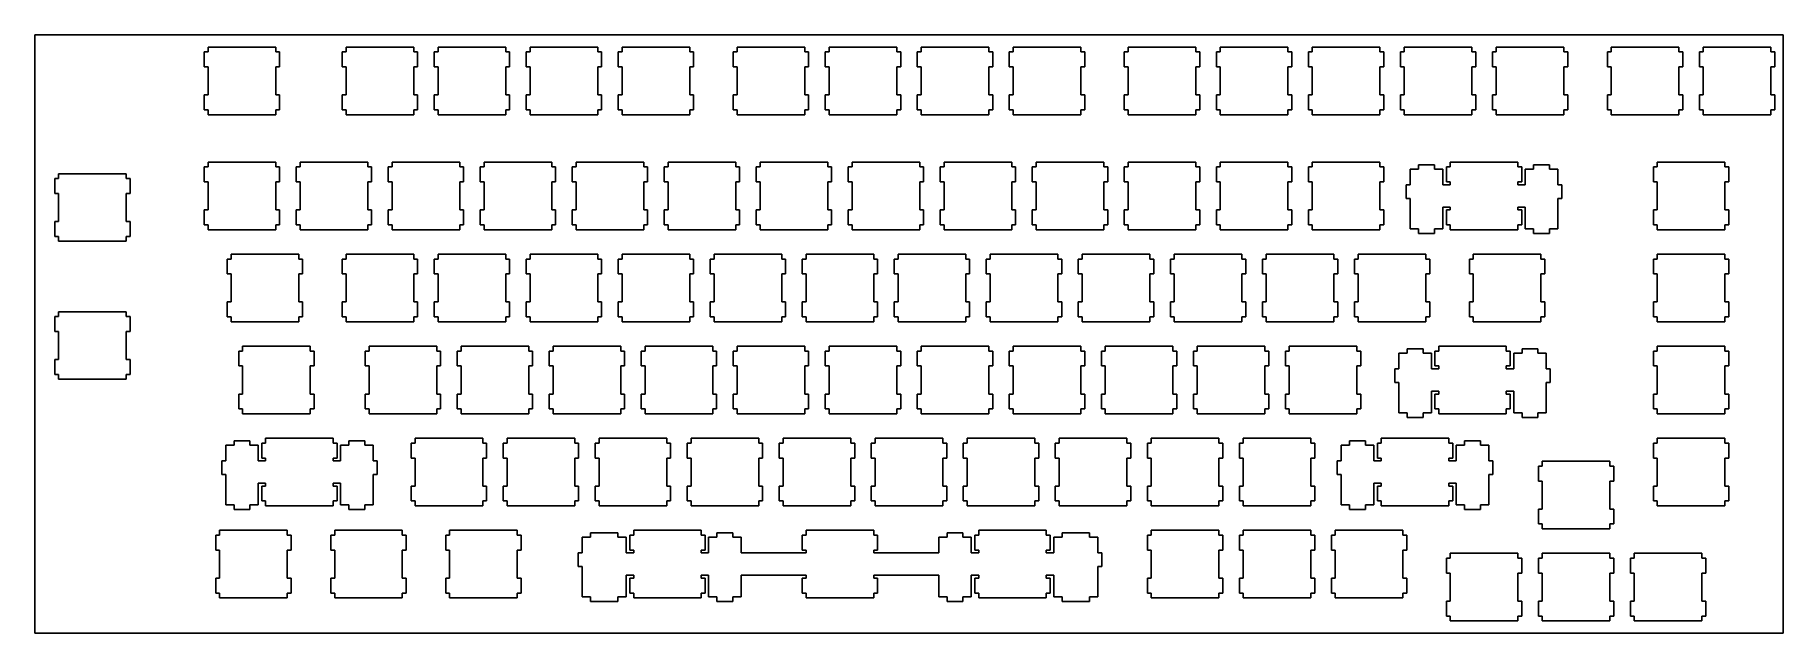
# Model space of a CAD drawing. Extents: x 0 to 362, y 0 to 124.
import ezdxf

# ---------------------------------------------------------------- set-up
doc = ezdxf.new("R2010")
doc.units = 0
doc.layers.get('0').update_dxf_attribs({"linetype": 'CONTINUOUS'})

msp = doc.modelspace()

# ---------------------------------------------------------------- linework, layer by layer
at = {"color": 0}
for p, q in [((0.09508, 124.083), (362.045, 124.083)), ((0.09508, 0.25769), (0.09508, 124.083)), ((362.045, 124.083), (362.045, 0.25769)), ((35.9572, 120.558), (35.1565, 120.558)), ((35.1565, 120.558), (35.1565, 117.458)), ((35.9572, 121.558), (35.9572, 120.558)), ((49.9565, 121.558), (35.9572, 121.558)), ((49.9565, 120.558), (49.9565, 121.558)), ((50.7559, 120.558), (49.9565, 120.558)), ((50.7559, 117.458), (50.7559, 120.558)), ((64.5322, 120.558), (63.7314, 120.558)), ((63.7314, 120.558), (63.7314, 117.458)), ((64.5322, 121.558), (64.5322, 120.558)), ((78.5315, 121.558), (64.5322, 121.558)), ((78.5315, 120.558), (78.5315, 121.558)), ((79.3309, 120.558), (78.5315, 120.558)), ((79.3309, 117.458), (79.3309, 120.558)), ((83.5822, 120.558), (82.7814, 120.558)), ((82.7814, 120.558), (82.7814, 117.458)), ((83.5822, 121.558), (83.5822, 120.558)), ((97.5815, 121.558), (83.5822, 121.558)), ((97.5815, 120.558), (97.5815, 121.558)), ((98.3809, 120.558), (97.5815, 120.558)), ((98.3809, 117.458), (98.3809, 120.558)), ((102.632, 120.558), (101.831, 120.558)), ((101.831, 120.558), (101.831, 117.458)), ((102.632, 121.558), (102.632, 120.558)), ((116.632, 121.558), (102.632, 121.558)), ((116.632, 120.558), (116.632, 121.558)), ((117.431, 120.558), (116.632, 120.558)), ((117.431, 117.458), (117.431, 120.558)), ((121.682, 120.558), (120.881, 120.558)), ((120.881, 120.558), (120.881, 117.458)), ((121.682, 121.558), (121.682, 120.558)), ((135.682, 121.558), (121.682, 121.558)), ((135.682, 120.558), (135.682, 121.558)), ((136.481, 120.558), (135.682, 120.558)), ((136.481, 117.458), (136.481, 120.558)), ((145.495, 120.558), (144.694, 120.558)), ((144.694, 120.558), (144.694, 117.458)), ((145.495, 121.558), (145.495, 120.558)), ((159.494, 121.558), (145.495, 121.558)), ((159.494, 120.558), (159.494, 121.558)), ((160.295, 120.558), (159.494, 120.558)), ((160.295, 117.458), (160.295, 120.558)), ((164.545, 120.558), (163.744, 120.558)), ((163.744, 120.558), (163.744, 117.458)), ((164.545, 121.558), (164.545, 120.558)), ((178.544, 121.558), (164.545, 121.558)), ((178.544, 120.558), (178.544, 121.558)), ((179.345, 120.558), (178.544, 120.558)), ((179.345, 117.458), (179.345, 120.558)), ((183.595, 120.558), (182.794, 120.558)), ((182.794, 120.558), (182.794, 117.458)), ((183.595, 121.558), (183.595, 120.558)), ((197.594, 121.558), (183.595, 121.558)), ((197.594, 120.558), (197.594, 121.558)), ((198.395, 120.558), (197.594, 120.558)), ((198.395, 117.458), (198.395, 120.558)), ((202.645, 120.558), (201.844, 120.558)), ((201.844, 120.558), (201.844, 117.458)), ((202.645, 121.558), (202.645, 120.558)), ((216.644, 121.558), (202.645, 121.558)), ((216.644, 120.558), (216.644, 121.558)), ((217.445, 120.558), (216.644, 120.558)), ((217.445, 117.458), (217.445, 120.558)), ((226.457, 120.558), (225.656, 120.558)), ((225.656, 120.558), (225.656, 117.458)), ((226.457, 121.558), (226.457, 120.558)), ((240.457, 121.558), (226.457, 121.558)), ((240.457, 120.558), (240.457, 121.558)), ((241.256, 120.558), (240.457, 120.558)), ((241.256, 117.458), (241.256, 120.558)), ((245.507, 120.558), (244.706, 120.558)), ((244.706, 120.558), (244.706, 117.458)), ((245.507, 121.558), (245.507, 120.558)), ((259.507, 121.558), (245.507, 121.558)), ((259.507, 120.558), (259.507, 121.558)), ((260.306, 120.558), (259.507, 120.558)), ((260.306, 117.458), (260.306, 120.558)), ((264.557, 120.558), (263.756, 120.558)), ((263.756, 120.558), (263.756, 117.458)), ((264.557, 121.558), (264.557, 120.558)), ((278.557, 121.558), (264.557, 121.558)), ((278.557, 120.558), (278.557, 121.558)), ((279.356, 120.558), (278.557, 120.558)), ((279.356, 117.458), (279.356, 120.558)), ((283.607, 120.558), (282.806, 120.558)), ((282.806, 120.558), (282.806, 117.458)), ((283.607, 121.558), (283.607, 120.558)), ((297.607, 121.558), (283.607, 121.558)), ((297.607, 120.558), (297.607, 121.558)), ((298.406, 120.558), (297.607, 120.558)), ((298.406, 117.458), (298.406, 120.558)), ((302.657, 120.558), (301.856, 120.558)), ((301.856, 120.558), (301.856, 117.458)), ((302.657, 121.558), (302.657, 120.558)), ((316.657, 121.558), (302.657, 121.558)), ((316.657, 120.558), (316.657, 121.558)), ((317.456, 120.558), (316.657, 120.558)), ((317.456, 117.458), (317.456, 120.558)), ((326.47, 120.558), (325.669, 120.558)), ((325.669, 120.558), (325.669, 117.458)), ((326.47, 121.558), (326.47, 120.558)), ((340.469, 121.558), (326.47, 121.558)), ((340.469, 120.558), (340.469, 121.558)), ((341.27, 120.558), (340.469, 120.558)), ((341.27, 117.458), (341.27, 120.558)), ((345.52, 120.558), (344.719, 120.558)), ((344.719, 120.558), (344.719, 117.458)), ((345.52, 121.558), (345.52, 120.558)), ((359.519, 121.558), (345.52, 121.558)), ((359.519, 120.558), (359.519, 121.558)), ((360.32, 120.558), (359.519, 120.558)), ((360.32, 117.458), (360.32, 120.558)), ((35.1565, 117.458), (35.9572, 117.458)), ((35.9572, 117.458), (35.9572, 111.658)), ((49.9565, 111.658), (49.9565, 117.458)), ((49.9565, 117.458), (50.7559, 117.458)), ((63.7314, 117.458), (64.5322, 117.458)), ((64.5322, 117.458), (64.5322, 111.658)), ((78.5315, 111.658), (78.5315, 117.458)), ((78.5315, 117.458), (79.3309, 117.458)), ((82.7814, 117.458), (83.5822, 117.458)), ((83.5822, 117.458), (83.5822, 111.658)), ((97.5815, 111.658), (97.5815, 117.458)), ((97.5815, 117.458), (98.3809, 117.458)), ((101.831, 117.458), (102.632, 117.458)), ((102.632, 117.458), (102.632, 111.658)), ((116.632, 111.658), (116.632, 117.458)), ((116.632, 117.458), (117.431, 117.458)), ((120.881, 117.458), (121.682, 117.458)), ((121.682, 117.458), (121.682, 111.658)), ((135.682, 111.658), (135.682, 117.458)), ((135.682, 117.458), (136.481, 117.458)), ((144.694, 117.458), (145.495, 117.458)), ((145.495, 117.458), (145.495, 111.658)), ((159.494, 111.658), (159.494, 117.458)), ((159.494, 117.458), (160.295, 117.458)), ((163.744, 117.458), (164.545, 117.458)), ((164.545, 117.458), (164.545, 111.658)), ((178.544, 111.658), (178.544, 117.458)), ((178.544, 117.458), (179.345, 117.458)), ((182.794, 117.458), (183.595, 117.458)), ((183.595, 117.458), (183.595, 111.658)), ((197.594, 111.658), (197.594, 117.458)), ((197.594, 117.458), (198.395, 117.458)), ((201.844, 117.458), (202.645, 117.458)), ((202.645, 117.458), (202.645, 111.658)), ((216.644, 111.658), (216.644, 117.458)), ((216.644, 117.458), (217.445, 117.458)), ((225.656, 117.458), (226.457, 117.458)), ((226.457, 117.458), (226.457, 111.658)), ((240.457, 111.658), (240.457, 117.458)), ((240.457, 117.458), (241.256, 117.458)), ((244.706, 117.458), (245.507, 117.458)), ((245.507, 117.458), (245.507, 111.658)), ((259.507, 111.658), (259.507, 117.458)), ((259.507, 117.458), (260.306, 117.458)), ((263.756, 117.458), (264.557, 117.458)), ((264.557, 117.458), (264.557, 111.658)), ((278.557, 111.658), (278.557, 117.458)), ((278.557, 117.458), (279.356, 117.458)), ((282.806, 117.458), (283.607, 117.458)), ((283.607, 117.458), (283.607, 111.658)), ((297.607, 111.658), (297.607, 117.458)), ((297.607, 117.458), (298.406, 117.458)), ((301.856, 117.458), (302.657, 117.458)), ((302.657, 117.458), (302.657, 111.658)), ((316.657, 111.658), (316.657, 117.458)), ((316.657, 117.458), (317.456, 117.458)), ((325.669, 117.458), (326.47, 117.458)), ((326.47, 117.458), (326.47, 111.658)), ((340.469, 111.658), (340.469, 117.458)), ((340.469, 117.458), (341.27, 117.458)), ((344.719, 117.458), (345.52, 117.458)), ((345.52, 117.458), (345.52, 111.658)), ((359.519, 111.658), (359.519, 117.458)), ((359.519, 117.458), (360.32, 117.458)), ((35.9572, 111.658), (35.1565, 111.658)), ((35.1565, 111.658), (35.1565, 108.558)), ((50.7559, 111.658), (49.9565, 111.658)), ((50.7559, 108.558), (50.7559, 111.658)), ((64.5322, 111.658), (63.7314, 111.658)), ((63.7314, 111.658), (63.7314, 108.558)), ((79.3309, 111.658), (78.5315, 111.658)), ((79.3309, 108.558), (79.3309, 111.658)), ((83.5822, 111.658), (82.7814, 111.658)), ((82.7814, 111.658), (82.7814, 108.558)), ((98.3809, 111.658), (97.5815, 111.658)), ((98.3809, 108.558), (98.3809, 111.658)), ((102.632, 111.658), (101.831, 111.658)), ((101.831, 111.658), (101.831, 108.558)), ((117.431, 111.658), (116.632, 111.658)), ((117.431, 108.558), (117.431, 111.658)), ((121.682, 111.658), (120.881, 111.658)), ((120.881, 111.658), (120.881, 108.558)), ((136.481, 111.658), (135.682, 111.658)), ((136.481, 108.558), (136.481, 111.658)), ((145.495, 111.658), (144.694, 111.658)), ((144.694, 111.658), (144.694, 108.558)), ((160.295, 111.658), (159.494, 111.658)), ((160.295, 108.558), (160.295, 111.658)), ((164.545, 111.658), (163.744, 111.658)), ((163.744, 111.658), (163.744, 108.558)), ((179.345, 111.658), (178.544, 111.658)), ((179.345, 108.558), (179.345, 111.658)), ((183.595, 111.658), (182.794, 111.658)), ((182.794, 111.658), (182.794, 108.558)), ((198.395, 111.658), (197.594, 111.658)), ((198.395, 108.558), (198.395, 111.658)), ((202.645, 111.658), (201.844, 111.658)), ((201.844, 111.658), (201.844, 108.558)), ((217.445, 111.658), (216.644, 111.658)), ((217.445, 108.558), (217.445, 111.658)), ((226.457, 111.658), (225.656, 111.658)), ((225.656, 111.658), (225.656, 108.558)), ((241.256, 111.658), (240.457, 111.658)), ((241.256, 108.558), (241.256, 111.658)), ((245.507, 111.658), (244.706, 111.658)), ((244.706, 111.658), (244.706, 108.558)), ((260.306, 111.658), (259.507, 111.658)), ((260.306, 108.558), (260.306, 111.658)), ((264.557, 111.658), (263.756, 111.658)), ((263.756, 111.658), (263.756, 108.558)), ((279.356, 111.658), (278.557, 111.658)), ((279.356, 108.558), (279.356, 111.658)), ((283.607, 111.658), (282.806, 111.658)), ((282.806, 111.658), (282.806, 108.558)), ((298.406, 111.658), (297.607, 111.658)), ((298.406, 108.558), (298.406, 111.658)), ((302.657, 111.658), (301.856, 111.658)), ((301.856, 111.658), (301.856, 108.558)), ((317.456, 111.658), (316.657, 111.658)), ((317.456, 108.558), (317.456, 111.658)), ((326.47, 111.658), (325.669, 111.658)), ((325.669, 111.658), (325.669, 108.558)), ((341.27, 111.658), (340.469, 111.658)), ((341.27, 108.558), (341.27, 111.658)), ((345.52, 111.658), (344.719, 111.658)), ((344.719, 111.658), (344.719, 108.558)), ((360.32, 111.658), (359.519, 111.658)), ((360.32, 108.558), (360.32, 111.658)), ((35.1565, 108.558), (35.9572, 108.558)), ((35.9572, 108.558), (35.9572, 107.559)), ((35.9572, 107.559), (49.9565, 107.559)), ((49.9565, 107.559), (49.9565, 108.558)), ((49.9565, 108.558), (50.7559, 108.558)), ((63.7314, 108.558), (64.5322, 108.558)), ((64.5322, 108.558), (64.5322, 107.559)), ((64.5322, 107.559), (78.5315, 107.559)), ((78.5315, 107.559), (78.5315, 108.558)), ((78.5315, 108.558), (79.3309, 108.558)), ((82.7814, 108.558), (83.5822, 108.558)), ((83.5822, 108.558), (83.5822, 107.559)), ((83.5822, 107.559), (97.5815, 107.559)), ((97.5815, 107.559), (97.5815, 108.558)), ((97.5815, 108.558), (98.3809, 108.558)), ((101.831, 108.558), (102.632, 108.558)), ((102.632, 108.558), (102.632, 107.559)), ((102.632, 107.559), (116.632, 107.559)), ((116.632, 107.559), (116.632, 108.558)), ((116.632, 108.558), (117.431, 108.558)), ((120.881, 108.558), (121.682, 108.558)), ((121.682, 108.558), (121.682, 107.559)), ((121.682, 107.559), (135.682, 107.559)), ((135.682, 107.559), (135.682, 108.558)), ((135.682, 108.558), (136.481, 108.558)), ((144.694, 108.558), (145.495, 108.558)), ((145.495, 108.558), (145.495, 107.559)), ((145.495, 107.559), (159.494, 107.559)), ((159.494, 107.559), (159.494, 108.558)), ((159.494, 108.558), (160.295, 108.558)), ((163.744, 108.558), (164.545, 108.558)), ((164.545, 108.558), (164.545, 107.559)), ((164.545, 107.559), (178.544, 107.559)), ((178.544, 107.559), (178.544, 108.558)), ((178.544, 108.558), (179.345, 108.558)), ((182.794, 108.558), (183.595, 108.558)), ((183.595, 108.558), (183.595, 107.559)), ((183.595, 107.559), (197.594, 107.559)), ((197.594, 107.559), (197.594, 108.558)), ((197.594, 108.558), (198.395, 108.558)), ((201.844, 108.558), (202.645, 108.558)), ((202.645, 108.558), (202.645, 107.559)), ((202.645, 107.559), (216.644, 107.559)), ((216.644, 107.559), (216.644, 108.558)), ((216.644, 108.558), (217.445, 108.558)), ((225.656, 108.558), (226.457, 108.558)), ((226.457, 108.558), (226.457, 107.559)), ((226.457, 107.559), (240.457, 107.559)), ((240.457, 107.559), (240.457, 108.558)), ((240.457, 108.558), (241.256, 108.558)), ((244.706, 108.558), (245.507, 108.558)), ((245.507, 108.558), (245.507, 107.559)), ((245.507, 107.559), (259.507, 107.559)), ((259.507, 107.559), (259.507, 108.558)), ((259.507, 108.558), (260.306, 108.558)), ((263.756, 108.558), (264.557, 108.558)), ((264.557, 108.558), (264.557, 107.559)), ((264.557, 107.559), (278.557, 107.559)), ((278.557, 107.559), (278.557, 108.558)), ((278.557, 108.558), (279.356, 108.558)), ((282.806, 108.558), (283.607, 108.558)), ((283.607, 108.558), (283.607, 107.559)), ((283.607, 107.559), (297.607, 107.559)), ((297.607, 107.559), (297.607, 108.558)), ((297.607, 108.558), (298.406, 108.558)), ((301.856, 108.558), (302.657, 108.558)), ((302.657, 108.558), (302.657, 107.559)), ((302.657, 107.559), (316.657, 107.559)), ((316.657, 107.559), (316.657, 108.558)), ((316.657, 108.558), (317.456, 108.558)), ((325.669, 108.558), (326.47, 108.558)), ((326.47, 108.558), (326.47, 107.559)), ((326.47, 107.559), (340.469, 107.559)), ((340.469, 107.559), (340.469, 108.558)), ((340.469, 108.558), (341.27, 108.558)), ((344.719, 108.558), (345.52, 108.558)), ((345.52, 108.558), (345.52, 107.559)), ((345.52, 107.559), (359.519, 107.559)), ((359.519, 107.559), (359.519, 108.558)), ((359.519, 108.558), (360.32, 108.558)), ((35.9572, 97.7456), (35.9572, 96.7465)), ((49.9565, 97.7456), (35.9572, 97.7456)), ((49.9565, 96.7465), (49.9565, 97.7456)), ((55.0072, 97.7456), (55.0072, 96.7465)), ((69.0065, 97.7456), (55.0072, 97.7456)), ((69.0065, 96.7465), (69.0065, 97.7456)), ((74.0572, 97.7456), (74.0572, 96.7465)), ((88.0565, 97.7456), (74.0572, 97.7456)), ((88.0565, 96.7465), (88.0565, 97.7456)), ((93.1072, 97.7456), (93.1072, 96.7465)), ((107.107, 97.7456), (93.1072, 97.7456)), ((107.107, 96.7465), (107.107, 97.7456)), ((112.157, 97.7456), (112.157, 96.7465)), ((126.157, 97.7456), (112.157, 97.7456)), ((126.157, 96.7465), (126.157, 97.7456)), ((131.207, 97.7456), (131.207, 96.7465)), ((145.207, 97.7456), (131.207, 97.7456)), ((145.207, 96.7465), (145.207, 97.7456)), ((150.257, 97.7456), (150.257, 96.7465)), ((164.257, 97.7456), (150.257, 97.7456)), ((164.257, 96.7465), (164.257, 97.7456)), ((169.307, 97.7456), (169.307, 96.7465)), ((183.307, 97.7456), (169.307, 97.7456)), ((183.307, 96.7465), (183.307, 97.7456)), ((188.357, 97.7456), (188.357, 96.7465)), ((202.357, 97.7456), (188.357, 97.7456)), ((202.357, 96.7465), (202.357, 97.7456)), ((207.407, 97.7456), (207.407, 96.7465)), ((221.407, 97.7456), (207.407, 97.7456)), ((221.407, 96.7465), (221.407, 97.7456)), ((226.457, 97.7456), (226.457, 96.7465)), ((240.457, 97.7456), (226.457, 97.7456)), ((240.457, 96.7465), (240.457, 97.7456)), ((245.507, 97.7456), (245.507, 96.7465)), ((259.507, 97.7456), (245.507, 97.7456)), ((259.507, 96.7465), (259.507, 97.7456)), ((264.557, 97.7456), (264.557, 96.7465)), ((278.557, 97.7456), (264.557, 97.7456)), ((278.557, 96.7465), (278.557, 97.7456)), ((293.132, 97.7456), (293.132, 96.7465)), ((307.132, 97.7456), (293.132, 97.7456)), ((307.132, 96.7465), (307.132, 97.7456)), ((335.995, 97.7456), (335.995, 96.7465)), ((349.994, 97.7456), (335.995, 97.7456)), ((349.994, 96.7465), (349.994, 97.7456)), ((5.00091, 94.3652), (4.20028, 94.3652)), ((4.20028, 94.3652), (4.20028, 91.2647)), ((5.00091, 95.3657), (5.00091, 94.3652)), ((19.0004, 95.3657), (5.00091, 95.3657)), ((19.0004, 94.3652), (19.0004, 95.3657)), ((19.801, 94.3652), (19.0004, 94.3652)), ((19.801, 91.2647), (19.801, 94.3652)), ((35.9572, 96.7465), (35.1565, 96.7465)), ((35.1565, 96.7465), (35.1565, 93.6459)), ((50.7559, 96.7465), (49.9565, 96.7465)), ((50.7559, 93.6459), (50.7559, 96.7465)), ((55.0072, 96.7465), (54.2064, 96.7465)), ((54.2064, 96.7465), (54.2064, 93.6459)), ((69.8059, 96.7465), (69.0065, 96.7465)), ((69.8059, 93.6459), (69.8059, 96.7465)), ((74.0572, 96.7465), (73.2564, 96.7465)), ((73.2564, 96.7465), (73.2564, 93.6459)), ((88.8559, 96.7465), (88.0565, 96.7465)), ((88.8559, 93.6459), (88.8559, 96.7465)), ((93.1072, 96.7465), (92.3064, 96.7465)), ((92.3064, 96.7465), (92.3064, 93.6459)), ((107.906, 96.7465), (107.107, 96.7465)), ((107.906, 93.6459), (107.906, 96.7465)), ((112.157, 96.7465), (111.356, 96.7465)), ((111.356, 96.7465), (111.356, 93.6459)), ((126.956, 96.7465), (126.157, 96.7465)), ((126.956, 93.6459), (126.956, 96.7465)), ((131.207, 96.7465), (130.406, 96.7465)), ((130.406, 96.7465), (130.406, 93.6459)), ((146.006, 96.7465), (145.207, 96.7465)), ((146.006, 93.6459), (146.006, 96.7465)), ((150.257, 96.7465), (149.456, 96.7465)), ((149.456, 96.7465), (149.456, 93.6459)), ((165.056, 96.7465), (164.257, 96.7465)), ((165.056, 93.6459), (165.056, 96.7465)), ((169.307, 96.7465), (168.506, 96.7465)), ((168.506, 96.7465), (168.506, 93.6459)), ((184.106, 96.7465), (183.307, 96.7465)), ((184.106, 93.6459), (184.106, 96.7465)), ((188.357, 96.7465), (187.556, 96.7465)), ((187.556, 96.7465), (187.556, 93.6459)), ((203.156, 96.7465), (202.357, 96.7465)), ((203.156, 93.6459), (203.156, 96.7465)), ((207.407, 96.7465), (206.606, 96.7465)), ((206.606, 96.7465), (206.606, 93.6459)), ((222.206, 96.7465), (221.407, 96.7465)), ((222.206, 93.6459), (222.206, 96.7465)), ((226.457, 96.7465), (225.656, 96.7465)), ((225.656, 96.7465), (225.656, 93.6459)), ((241.256, 96.7465), (240.457, 96.7465)), ((241.256, 93.6459), (241.256, 96.7465)), ((245.507, 96.7465), (244.706, 96.7465)), ((244.706, 96.7465), (244.706, 93.6459)), ((260.306, 96.7465), (259.507, 96.7465)), ((260.306, 93.6459), (260.306, 96.7465)), ((264.557, 96.7465), (263.756, 96.7465)), ((263.756, 96.7465), (263.756, 93.6459)), ((279.356, 96.7465), (278.557, 96.7465)), ((279.356, 93.6459), (279.356, 96.7465)), ((286.581, 96.2766), (284.857, 96.2766)), ((284.857, 96.2766), (284.857, 93.0465)), ((289.881, 97.1959), (286.581, 97.1959)), ((286.581, 97.1959), (286.581, 96.2766)), ((289.881, 96.2766), (289.881, 97.1959)), ((291.607, 96.2766), (289.881, 96.2766)), ((291.607, 93.0465), (291.607, 96.2766)), ((293.132, 96.7465), (292.331, 96.7465)), ((292.331, 96.7465), (292.331, 93.6459)), ((307.931, 96.7465), (307.132, 96.7465)), ((307.931, 93.6459), (307.931, 96.7465)), ((310.381, 96.2766), (308.657, 96.2766)), ((308.657, 96.2766), (308.657, 93.0465)), ((313.682, 97.1959), (310.381, 97.1959)), ((310.381, 97.1959), (310.381, 96.2766)), ((313.682, 96.2766), (313.682, 97.1959)), ((315.407, 96.2766), (313.682, 96.2766)), ((315.407, 93.0465), (315.407, 96.2766)), ((335.995, 96.7465), (335.194, 96.7465)), ((335.194, 96.7465), (335.194, 93.6459)), ((350.795, 96.7465), (349.994, 96.7465)), ((350.795, 93.6459), (350.795, 96.7465)), ((4.20028, 91.2647), (5.00091, 91.2647)), ((5.00091, 91.2647), (5.00091, 85.4661)), ((19.0004, 85.4661), (19.0004, 91.2647)), ((19.0004, 91.2647), (19.801, 91.2647)), ((35.1565, 93.6459), (35.9572, 93.6459)), ((35.9572, 93.6459), (35.9572, 87.8459)), ((49.9565, 87.8459), (49.9565, 93.6459)), ((49.9565, 93.6459), (50.7559, 93.6459)), ((54.2064, 93.6459), (55.0072, 93.6459)), ((55.0072, 93.6459), (55.0072, 87.8459)), ((69.0065, 87.8459), (69.0065, 93.6459)), ((69.0065, 93.6459), (69.8059, 93.6459)), ((73.2564, 93.6459), (74.0572, 93.6459)), ((74.0572, 93.6459), (74.0572, 87.8459)), ((88.0565, 87.8459), (88.0565, 93.6459)), ((88.0565, 93.6459), (88.8559, 93.6459)), ((92.3064, 93.6459), (93.1072, 93.6459)), ((93.1072, 93.6459), (93.1072, 87.8459)), ((107.107, 87.8459), (107.107, 93.6459)), ((107.107, 93.6459), (107.906, 93.6459)), ((111.356, 93.6459), (112.157, 93.6459)), ((112.157, 93.6459), (112.157, 87.8459)), ((126.157, 87.8459), (126.157, 93.6459)), ((126.157, 93.6459), (126.956, 93.6459)), ((130.406, 93.6459), (131.207, 93.6459)), ((131.207, 93.6459), (131.207, 87.8459)), ((145.207, 87.8459), (145.207, 93.6459)), ((145.207, 93.6459), (146.006, 93.6459)), ((149.456, 93.6459), (150.257, 93.6459)), ((150.257, 93.6459), (150.257, 87.8459)), ((164.257, 87.8459), (164.257, 93.6459)), ((164.257, 93.6459), (165.056, 93.6459)), ((168.506, 93.6459), (169.307, 93.6459)), ((169.307, 93.6459), (169.307, 87.8459)), ((183.307, 87.8459), (183.307, 93.6459)), ((183.307, 93.6459), (184.106, 93.6459)), ((187.556, 93.6459), (188.357, 93.6459)), ((188.357, 93.6459), (188.357, 87.8459)), ((202.357, 87.8459), (202.357, 93.6459)), ((202.357, 93.6459), (203.156, 93.6459)), ((206.606, 93.6459), (207.407, 93.6459)), ((207.407, 93.6459), (207.407, 87.8459)), ((221.407, 87.8459), (221.407, 93.6459)), ((221.407, 93.6459), (222.206, 93.6459)), ((225.656, 93.6459), (226.457, 93.6459)), ((226.457, 93.6459), (226.457, 87.8459)), ((240.457, 87.8459), (240.457, 93.6459)), ((240.457, 93.6459), (241.256, 93.6459)), ((244.706, 93.6459), (245.507, 93.6459)), ((245.507, 93.6459), (245.507, 87.8459)), ((259.507, 87.8459), (259.507, 93.6459)), ((259.507, 93.6459), (260.306, 93.6459)), ((263.756, 93.6459), (264.557, 93.6459)), ((264.557, 93.6459), (264.557, 87.8459)), ((278.557, 87.8459), (278.557, 93.6459)), ((278.557, 93.6459), (279.356, 93.6459)), ((284.857, 93.0465), (284.032, 93.0465)), ((284.032, 93.0465), (284.032, 90.2462)), ((293.132, 93.0465), (291.607, 93.0465)), ((292.331, 93.6459), (293.132, 93.6459)), ((293.132, 93.6459), (293.132, 93.0465)), ((307.132, 93.0465), (307.132, 93.6459)), ((307.132, 93.6459), (307.931, 93.6459)), ((308.657, 93.0465), (307.132, 93.0465)), ((316.231, 93.0465), (315.407, 93.0465)), ((316.231, 90.2462), (316.231, 93.0465)), ((335.194, 93.6459), (335.995, 93.6459)), ((335.995, 93.6459), (335.995, 87.8459)), ((349.994, 87.8459), (349.994, 93.6459)), ((349.994, 93.6459), (350.795, 93.6459)), ((35.9572, 87.8459), (35.1565, 87.8459)), ((35.1565, 87.8459), (35.1565, 84.7467)), ((50.7559, 87.8459), (49.9565, 87.8459)), ((50.7559, 84.7467), (50.7559, 87.8459)), ((55.0072, 87.8459), (54.2064, 87.8459)), ((54.2064, 87.8459), (54.2064, 84.7467)), ((69.8059, 87.8459), (69.0065, 87.8459)), ((69.8059, 84.7467), (69.8059, 87.8459)), ((74.0572, 87.8459), (73.2564, 87.8459)), ((73.2564, 87.8459), (73.2564, 84.7467)), ((88.8559, 87.8459), (88.0565, 87.8459)), ((88.8559, 84.7467), (88.8559, 87.8459)), ((93.1072, 87.8459), (92.3064, 87.8459)), ((92.3064, 87.8459), (92.3064, 84.7467)), ((107.906, 87.8459), (107.107, 87.8459)), ((107.906, 84.7467), (107.906, 87.8459)), ((112.157, 87.8459), (111.356, 87.8459)), ((111.356, 87.8459), (111.356, 84.7467)), ((126.956, 87.8459), (126.157, 87.8459)), ((126.956, 84.7467), (126.956, 87.8459)), ((131.207, 87.8459), (130.406, 87.8459)), ((130.406, 87.8459), (130.406, 84.7467)), ((146.006, 87.8459), (145.207, 87.8459)), ((146.006, 84.7467), (146.006, 87.8459)), ((150.257, 87.8459), (149.456, 87.8459)), ((149.456, 87.8459), (149.456, 84.7467)), ((165.056, 87.8459), (164.257, 87.8459)), ((165.056, 84.7467), (165.056, 87.8459)), ((169.307, 87.8459), (168.506, 87.8459)), ((168.506, 87.8459), (168.506, 84.7467)), ((184.106, 87.8459), (183.307, 87.8459)), ((184.106, 84.7467), (184.106, 87.8459)), ((188.357, 87.8459), (187.556, 87.8459)), ((187.556, 87.8459), (187.556, 84.7467)), ((203.156, 87.8459), (202.357, 87.8459)), ((203.156, 84.7467), (203.156, 87.8459)), ((207.407, 87.8459), (206.606, 87.8459)), ((206.606, 87.8459), (206.606, 84.7467)), ((222.206, 87.8459), (221.407, 87.8459)), ((222.206, 84.7467), (222.206, 87.8459)), ((226.457, 87.8459), (225.656, 87.8459)), ((225.656, 87.8459), (225.656, 84.7467)), ((241.256, 87.8459), (240.457, 87.8459)), ((241.256, 84.7467), (241.256, 87.8459)), ((245.507, 87.8459), (244.706, 87.8459)), ((244.706, 87.8459), (244.706, 84.7467)), ((260.306, 87.8459), (259.507, 87.8459)), ((260.306, 84.7467), (260.306, 87.8459)), ((264.557, 87.8459), (263.756, 87.8459)), ((263.756, 87.8459), (263.756, 84.7467)), ((279.356, 87.8459), (278.557, 87.8459)), ((279.356, 84.7467), (279.356, 87.8459)), ((284.032, 90.2462), (284.857, 90.2462)), ((284.857, 90.2462), (284.857, 83.9763)), ((291.607, 83.9763), (291.607, 88.4467)), ((291.607, 88.4467), (293.132, 88.4467)), ((293.132, 87.8459), (292.331, 87.8459)), ((292.331, 87.8459), (292.331, 84.7467)), ((293.132, 88.4467), (293.132, 87.8459)), ((307.132, 87.8459), (307.132, 88.4467)), ((307.132, 88.4467), (308.657, 88.4467)), ((307.931, 87.8459), (307.132, 87.8459)), ((307.931, 84.7467), (307.931, 87.8459)), ((308.657, 88.4467), (308.657, 83.9763)), ((315.407, 83.9763), (315.407, 90.2462)), ((315.407, 90.2462), (316.231, 90.2462)), ((335.995, 87.8459), (335.194, 87.8459)), ((335.194, 87.8459), (335.194, 84.7467)), ((350.795, 87.8459), (349.994, 87.8459)), ((350.795, 84.7467), (350.795, 87.8459)), ((5.00091, 85.4661), (4.20028, 85.4661)), ((4.20028, 85.4661), (4.20028, 82.3655)), ((19.801, 85.4661), (19.0004, 85.4661)), ((19.801, 82.3655), (19.801, 85.4661)), ((35.1565, 84.7467), (35.9572, 84.7467)), ((35.9572, 84.7467), (35.9572, 83.7463)), ((35.9572, 83.7463), (49.9565, 83.7463)), ((49.9565, 83.7463), (49.9565, 84.7467)), ((49.9565, 84.7467), (50.7559, 84.7467)), ((54.2064, 84.7467), (55.0072, 84.7467)), ((55.0072, 84.7467), (55.0072, 83.7463)), ((55.0072, 83.7463), (69.0065, 83.7463)), ((69.0065, 83.7463), (69.0065, 84.7467)), ((69.0065, 84.7467), (69.8059, 84.7467)), ((73.2564, 84.7467), (74.0572, 84.7467)), ((74.0572, 84.7467), (74.0572, 83.7463)), ((74.0572, 83.7463), (88.0565, 83.7463)), ((88.0565, 83.7463), (88.0565, 84.7467)), ((88.0565, 84.7467), (88.8559, 84.7467)), ((92.3064, 84.7467), (93.1072, 84.7467)), ((93.1072, 84.7467), (93.1072, 83.7463)), ((93.1072, 83.7463), (107.107, 83.7463)), ((107.107, 83.7463), (107.107, 84.7467)), ((107.107, 84.7467), (107.906, 84.7467)), ((111.356, 84.7467), (112.157, 84.7467)), ((112.157, 84.7467), (112.157, 83.7463)), ((112.157, 83.7463), (126.157, 83.7463)), ((126.157, 83.7463), (126.157, 84.7467)), ((126.157, 84.7467), (126.956, 84.7467)), ((130.406, 84.7467), (131.207, 84.7467)), ((131.207, 84.7467), (131.207, 83.7463)), ((131.207, 83.7463), (145.207, 83.7463)), ((145.207, 83.7463), (145.207, 84.7467)), ((145.207, 84.7467), (146.006, 84.7467)), ((149.456, 84.7467), (150.257, 84.7467)), ((150.257, 84.7467), (150.257, 83.7463)), ((150.257, 83.7463), (164.257, 83.7463)), ((164.257, 83.7463), (164.257, 84.7467)), ((164.257, 84.7467), (165.056, 84.7467)), ((168.506, 84.7467), (169.307, 84.7467)), ((169.307, 84.7467), (169.307, 83.7463)), ((169.307, 83.7463), (183.307, 83.7463)), ((183.307, 83.7463), (183.307, 84.7467)), ((183.307, 84.7467), (184.106, 84.7467)), ((187.556, 84.7467), (188.357, 84.7467)), ((188.357, 84.7467), (188.357, 83.7463)), ((188.357, 83.7463), (202.357, 83.7463)), ((202.357, 83.7463), (202.357, 84.7467)), ((202.357, 84.7467), (203.156, 84.7467)), ((206.606, 84.7467), (207.407, 84.7467)), ((207.407, 84.7467), (207.407, 83.7463)), ((207.407, 83.7463), (221.407, 83.7463)), ((221.407, 83.7463), (221.407, 84.7467)), ((221.407, 84.7467), (222.206, 84.7467)), ((225.656, 84.7467), (226.457, 84.7467)), ((226.457, 84.7467), (226.457, 83.7463)), ((226.457, 83.7463), (240.457, 83.7463)), ((240.457, 83.7463), (240.457, 84.7467)), ((240.457, 84.7467), (241.256, 84.7467)), ((244.706, 84.7467), (245.507, 84.7467)), ((245.507, 84.7467), (245.507, 83.7463)), ((245.507, 83.7463), (259.507, 83.7463)), ((259.507, 83.7463), (259.507, 84.7467)), ((259.507, 84.7467), (260.306, 84.7467)), ((263.756, 84.7467), (264.557, 84.7467)), ((264.557, 84.7467), (264.557, 83.7463)), ((264.557, 83.7463), (278.557, 83.7463)), ((278.557, 83.7463), (278.557, 84.7467)), ((278.557, 84.7467), (279.356, 84.7467)), ((284.857, 83.9763), (286.581, 83.9763)), ((286.581, 83.9763), (286.581, 82.9966)), ((289.881, 82.9966), (289.881, 83.9763)), ((289.881, 83.9763), (291.607, 83.9763)), ((292.331, 84.7467), (293.132, 84.7467)), ((293.132, 84.7467), (293.132, 83.7463)), ((293.132, 83.7463), (307.132, 83.7463)), ((307.132, 83.7463), (307.132, 84.7467)), ((307.132, 84.7467), (307.931, 84.7467)), ((308.657, 83.9763), (310.381, 83.9763)), ((310.381, 83.9763), (310.381, 82.9966)), ((313.682, 82.9966), (313.682, 83.9763)), ((313.682, 83.9763), (315.407, 83.9763)), ((335.194, 84.7467), (335.995, 84.7467)), ((335.995, 84.7467), (335.995, 83.7463)), ((335.995, 83.7463), (349.994, 83.7463)), ((349.994, 83.7463), (349.994, 84.7467)), ((349.994, 84.7467), (350.795, 84.7467)), ((4.20028, 82.3655), (5.00091, 82.3655)), ((5.00091, 82.3655), (5.00091, 81.365)), ((5.00091, 81.365), (19.0004, 81.365)), ((19.0004, 81.365), (19.0004, 82.3655)), ((19.0004, 82.3655), (19.801, 82.3655)), ((286.581, 82.9966), (289.881, 82.9966)), ((310.381, 82.9966), (313.682, 82.9966)), ((40.7197, 77.6965), (39.9189, 77.6965)), ((39.9189, 77.6965), (39.9189, 74.5959)), ((40.7197, 78.6956), (40.7197, 77.6965)), ((54.719, 78.6956), (40.7197, 78.6956)), ((54.719, 77.6965), (54.719, 78.6956)), ((55.5198, 77.6965), (54.719, 77.6965)), ((55.5198, 74.5959), (55.5198, 77.6965)), ((64.5322, 77.6965), (63.7314, 77.6965)), ((63.7314, 77.6965), (63.7314, 74.5959)), ((64.5322, 78.6956), (64.5322, 77.6965)), ((78.5315, 78.6956), (64.5322, 78.6956)), ((78.5315, 77.6965), (78.5315, 78.6956)), ((79.3309, 77.6965), (78.5315, 77.6965)), ((79.3309, 74.5959), (79.3309, 77.6965)), ((83.5822, 77.6965), (82.7814, 77.6965)), ((82.7814, 77.6965), (82.7814, 74.5959)), ((83.5822, 78.6956), (83.5822, 77.6965)), ((97.5815, 78.6956), (83.5822, 78.6956)), ((97.5815, 77.6965), (97.5815, 78.6956)), ((98.3809, 77.6965), (97.5815, 77.6965)), ((98.3809, 74.5959), (98.3809, 77.6965)), ((102.632, 77.6965), (101.831, 77.6965)), ((101.831, 77.6965), (101.831, 74.5959)), ((102.632, 78.6956), (102.632, 77.6965)), ((116.632, 78.6956), (102.632, 78.6956)), ((116.632, 77.6965), (116.632, 78.6956)), ((117.431, 77.6965), (116.632, 77.6965)), ((117.431, 74.5959), (117.431, 77.6965)), ((121.682, 77.6965), (120.881, 77.6965)), ((120.881, 77.6965), (120.881, 74.5959)), ((121.682, 78.6956), (121.682, 77.6965)), ((135.682, 78.6956), (121.682, 78.6956)), ((135.682, 77.6965), (135.682, 78.6956)), ((136.481, 77.6965), (135.682, 77.6965)), ((136.481, 74.5959), (136.481, 77.6965)), ((140.732, 77.6965), (139.931, 77.6965)), ((139.931, 77.6965), (139.931, 74.5959)), ((140.732, 78.6956), (140.732, 77.6965)), ((154.732, 78.6956), (140.732, 78.6956)), ((154.732, 77.6965), (154.732, 78.6956)), ((155.531, 77.6965), (154.732, 77.6965)), ((155.531, 74.5959), (155.531, 77.6965)), ((159.782, 77.6965), (158.981, 77.6965)), ((158.981, 77.6965), (158.981, 74.5959)), ((159.782, 78.6956), (159.782, 77.6965)), ((173.782, 78.6956), (159.782, 78.6956)), ((173.782, 77.6965), (173.782, 78.6956)), ((174.581, 77.6965), (173.782, 77.6965)), ((174.581, 74.5959), (174.581, 77.6965)), ((178.832, 77.6965), (178.031, 77.6965)), ((178.031, 77.6965), (178.031, 74.5959)), ((178.832, 78.6956), (178.832, 77.6965)), ((192.832, 78.6956), (178.832, 78.6956)), ((192.832, 77.6965), (192.832, 78.6956)), ((193.631, 77.6965), (192.832, 77.6965)), ((193.631, 74.5959), (193.631, 77.6965)), ((197.882, 77.6965), (197.081, 77.6965)), ((197.081, 77.6965), (197.081, 74.5959)), ((197.882, 78.6956), (197.882, 77.6965)), ((211.882, 78.6956), (197.882, 78.6956)), ((211.882, 77.6965), (211.882, 78.6956)), ((212.681, 77.6965), (211.882, 77.6965)), ((212.681, 74.5959), (212.681, 77.6965)), ((216.932, 77.6965), (216.131, 77.6965)), ((216.131, 77.6965), (216.131, 74.5959)), ((216.932, 78.6956), (216.932, 77.6965)), ((230.932, 78.6956), (216.932, 78.6956)), ((230.932, 77.6965), (230.932, 78.6956)), ((231.731, 77.6965), (230.932, 77.6965)), ((231.731, 74.5959), (231.731, 77.6965)), ((235.982, 77.6965), (235.181, 77.6965)), ((235.181, 77.6965), (235.181, 74.5959)), ((235.982, 78.6956), (235.982, 77.6965)), ((249.982, 78.6956), (235.982, 78.6956)), ((249.982, 77.6965), (249.982, 78.6956)), ((250.781, 77.6965), (249.982, 77.6965)), ((250.781, 74.5959), (250.781, 77.6965)), ((255.032, 77.6965), (254.231, 77.6965)), ((254.231, 77.6965), (254.231, 74.5959)), ((255.032, 78.6956), (255.032, 77.6965)), ((269.032, 78.6956), (255.032, 78.6956)), ((269.032, 77.6965), (269.032, 78.6956)), ((269.831, 77.6965), (269.032, 77.6965)), ((269.831, 74.5959), (269.831, 77.6965)), ((274.082, 77.6965), (273.281, 77.6965)), ((273.281, 77.6965), (273.281, 74.5959)), ((274.082, 78.6956), (274.082, 77.6965)), ((288.082, 78.6956), (274.082, 78.6956)), ((288.082, 77.6965), (288.082, 78.6956)), ((288.881, 77.6965), (288.082, 77.6965)), ((288.881, 74.5959), (288.881, 77.6965)), ((297.895, 77.6965), (297.094, 77.6965)), ((297.094, 77.6965), (297.094, 74.5959)), ((297.895, 78.6956), (297.895, 77.6965)), ((311.894, 78.6956), (297.895, 78.6956)), ((311.894, 77.6965), (311.894, 78.6956)), ((312.695, 77.6965), (311.894, 77.6965)), ((312.695, 74.5959), (312.695, 77.6965)), ((335.995, 77.6965), (335.194, 77.6965)), ((335.194, 77.6965), (335.194, 74.5959)), ((335.995, 78.6956), (335.995, 77.6965)), ((349.994, 78.6956), (335.995, 78.6956)), ((349.994, 77.6965), (349.994, 78.6956)), ((350.795, 77.6965), (349.994, 77.6965)), ((350.795, 74.5959), (350.795, 77.6965)), ((39.9189, 74.5959), (40.7197, 74.5959)), ((40.7197, 74.5959), (40.7197, 68.7959)), ((54.719, 68.7959), (54.719, 74.5959)), ((54.719, 74.5959), (55.5198, 74.5959)), ((63.7314, 74.5959), (64.5322, 74.5959)), ((64.5322, 74.5959), (64.5322, 68.7959)), ((78.5315, 68.7959), (78.5315, 74.5959)), ((78.5315, 74.5959), (79.3309, 74.5959)), ((82.7814, 74.5959), (83.5822, 74.5959)), ((83.5822, 74.5959), (83.5822, 68.7959)), ((97.5815, 68.7959), (97.5815, 74.5959)), ((97.5815, 74.5959), (98.3809, 74.5959)), ((101.831, 74.5959), (102.632, 74.5959)), ((102.632, 74.5959), (102.632, 68.7959)), ((116.632, 68.7959), (116.632, 74.5959)), ((116.632, 74.5959), (117.431, 74.5959)), ((120.881, 74.5959), (121.682, 74.5959)), ((121.682, 74.5959), (121.682, 68.7959)), ((135.682, 68.7959), (135.682, 74.5959)), ((135.682, 74.5959), (136.481, 74.5959)), ((139.931, 74.5959), (140.732, 74.5959)), ((140.732, 74.5959), (140.732, 68.7959)), ((154.732, 68.7959), (154.732, 74.5959)), ((154.732, 74.5959), (155.531, 74.5959)), ((158.981, 74.5959), (159.782, 74.5959)), ((159.782, 74.5959), (159.782, 68.7959)), ((173.782, 68.7959), (173.782, 74.5959)), ((173.782, 74.5959), (174.581, 74.5959)), ((178.031, 74.5959), (178.832, 74.5959)), ((178.832, 74.5959), (178.832, 68.7959)), ((192.832, 68.7959), (192.832, 74.5959)), ((192.832, 74.5959), (193.631, 74.5959)), ((197.081, 74.5959), (197.882, 74.5959)), ((197.882, 74.5959), (197.882, 68.7959)), ((211.882, 68.7959), (211.882, 74.5959)), ((211.882, 74.5959), (212.681, 74.5959)), ((216.131, 74.5959), (216.932, 74.5959)), ((216.932, 74.5959), (216.932, 68.7959)), ((230.932, 68.7959), (230.932, 74.5959)), ((230.932, 74.5959), (231.731, 74.5959)), ((235.181, 74.5959), (235.982, 74.5959)), ((235.982, 74.5959), (235.982, 68.7959)), ((249.982, 68.7959), (249.982, 74.5959)), ((249.982, 74.5959), (250.781, 74.5959)), ((254.231, 74.5959), (255.032, 74.5959)), ((255.032, 74.5959), (255.032, 68.7959)), ((269.032, 68.7959), (269.032, 74.5959)), ((269.032, 74.5959), (269.831, 74.5959)), ((273.281, 74.5959), (274.082, 74.5959)), ((274.082, 74.5959), (274.082, 68.7959)), ((288.082, 68.7959), (288.082, 74.5959)), ((288.082, 74.5959), (288.881, 74.5959)), ((297.094, 74.5959), (297.895, 74.5959)), ((297.895, 74.5959), (297.895, 68.7959)), ((311.894, 68.7959), (311.894, 74.5959)), ((311.894, 74.5959), (312.695, 74.5959)), ((335.194, 74.5959), (335.995, 74.5959)), ((335.995, 74.5959), (335.995, 68.7959)), ((349.994, 68.7959), (349.994, 74.5959)), ((349.994, 74.5959), (350.795, 74.5959)), ((40.7197, 68.7959), (39.9189, 68.7959)), ((39.9189, 68.7959), (39.9189, 65.6967)), ((55.5198, 68.7959), (54.719, 68.7959)), ((55.5198, 65.6967), (55.5198, 68.7959)), ((64.5322, 68.7959), (63.7314, 68.7959)), ((63.7314, 68.7959), (63.7314, 65.6967)), ((79.3309, 68.7959), (78.5315, 68.7959)), ((79.3309, 65.6967), (79.3309, 68.7959)), ((83.5822, 68.7959), (82.7814, 68.7959)), ((82.7814, 68.7959), (82.7814, 65.6967)), ((98.3809, 68.7959), (97.5815, 68.7959)), ((98.3809, 65.6967), (98.3809, 68.7959)), ((102.632, 68.7959), (101.831, 68.7959)), ((101.831, 68.7959), (101.831, 65.6967)), ((117.431, 68.7959), (116.632, 68.7959)), ((117.431, 65.6967), (117.431, 68.7959)), ((121.682, 68.7959), (120.881, 68.7959)), ((120.881, 68.7959), (120.881, 65.6967)), ((136.481, 68.7959), (135.682, 68.7959)), ((136.481, 65.6967), (136.481, 68.7959)), ((140.732, 68.7959), (139.931, 68.7959)), ((139.931, 68.7959), (139.931, 65.6967)), ((155.531, 68.7959), (154.732, 68.7959)), ((155.531, 65.6967), (155.531, 68.7959)), ((159.782, 68.7959), (158.981, 68.7959)), ((158.981, 68.7959), (158.981, 65.6967)), ((174.581, 68.7959), (173.782, 68.7959)), ((174.581, 65.6967), (174.581, 68.7959)), ((178.832, 68.7959), (178.031, 68.7959)), ((178.031, 68.7959), (178.031, 65.6967)), ((193.631, 68.7959), (192.832, 68.7959)), ((193.631, 65.6967), (193.631, 68.7959)), ((197.882, 68.7959), (197.081, 68.7959)), ((197.081, 68.7959), (197.081, 65.6967)), ((212.681, 68.7959), (211.882, 68.7959)), ((212.681, 65.6967), (212.681, 68.7959)), ((216.932, 68.7959), (216.131, 68.7959)), ((216.131, 68.7959), (216.131, 65.6967)), ((231.731, 68.7959), (230.932, 68.7959)), ((231.731, 65.6967), (231.731, 68.7959)), ((235.982, 68.7959), (235.181, 68.7959)), ((235.181, 68.7959), (235.181, 65.6967)), ((250.781, 68.7959), (249.982, 68.7959)), ((250.781, 65.6967), (250.781, 68.7959)), ((255.032, 68.7959), (254.231, 68.7959)), ((254.231, 68.7959), (254.231, 65.6967)), ((269.831, 68.7959), (269.032, 68.7959)), ((269.831, 65.6967), (269.831, 68.7959)), ((274.082, 68.7959), (273.281, 68.7959)), ((273.281, 68.7959), (273.281, 65.6967)), ((288.881, 68.7959), (288.082, 68.7959)), ((288.881, 65.6967), (288.881, 68.7959)), ((297.895, 68.7959), (297.094, 68.7959)), ((297.094, 68.7959), (297.094, 65.6967)), ((312.695, 68.7959), (311.894, 68.7959)), ((312.695, 65.6967), (312.695, 68.7959)), ((335.995, 68.7959), (335.194, 68.7959)), ((335.194, 68.7959), (335.194, 65.6967)), ((350.795, 68.7959), (349.994, 68.7959)), ((350.795, 65.6967), (350.795, 68.7959)), ((5.00091, 65.7902), (4.20028, 65.7902)), ((4.20028, 65.7902), (4.20028, 62.6897)), ((5.00091, 66.7907), (5.00091, 65.7902)), ((19.0004, 66.7907), (5.00091, 66.7907)), ((19.0004, 65.7902), (19.0004, 66.7907)), ((19.801, 65.7902), (19.0004, 65.7902)), ((19.801, 62.6897), (19.801, 65.7902)), ((39.9189, 65.6967), (40.7197, 65.6967)), ((40.7197, 65.6967), (40.7197, 64.6963)), ((54.719, 64.6963), (54.719, 65.6967)), ((54.719, 65.6967), (55.5198, 65.6967)), ((63.7314, 65.6967), (64.5322, 65.6967)), ((64.5322, 65.6967), (64.5322, 64.6963)), ((78.5315, 64.6963), (78.5315, 65.6967)), ((78.5315, 65.6967), (79.3309, 65.6967)), ((82.7814, 65.6967), (83.5822, 65.6967)), ((83.5822, 65.6967), (83.5822, 64.6963)), ((97.5815, 64.6963), (97.5815, 65.6967)), ((97.5815, 65.6967), (98.3809, 65.6967)), ((101.831, 65.6967), (102.632, 65.6967)), ((102.632, 65.6967), (102.632, 64.6963)), ((116.632, 64.6963), (116.632, 65.6967)), ((116.632, 65.6967), (117.431, 65.6967)), ((120.881, 65.6967), (121.682, 65.6967)), ((121.682, 65.6967), (121.682, 64.6963)), ((135.682, 64.6963), (135.682, 65.6967)), ((135.682, 65.6967), (136.481, 65.6967)), ((139.931, 65.6967), (140.732, 65.6967)), ((140.732, 65.6967), (140.732, 64.6963)), ((154.732, 64.6963), (154.732, 65.6967)), ((154.732, 65.6967), (155.531, 65.6967)), ((158.981, 65.6967), (159.782, 65.6967)), ((159.782, 65.6967), (159.782, 64.6963)), ((173.782, 64.6963), (173.782, 65.6967)), ((173.782, 65.6967), (174.581, 65.6967)), ((178.031, 65.6967), (178.832, 65.6967)), ((178.832, 65.6967), (178.832, 64.6963)), ((192.832, 64.6963), (192.832, 65.6967)), ((192.832, 65.6967), (193.631, 65.6967)), ((197.081, 65.6967), (197.882, 65.6967)), ((197.882, 65.6967), (197.882, 64.6963)), ((211.882, 64.6963), (211.882, 65.6967)), ((211.882, 65.6967), (212.681, 65.6967)), ((216.131, 65.6967), (216.932, 65.6967)), ((216.932, 65.6967), (216.932, 64.6963)), ((230.932, 64.6963), (230.932, 65.6967)), ((230.932, 65.6967), (231.731, 65.6967)), ((235.181, 65.6967), (235.982, 65.6967)), ((235.982, 65.6967), (235.982, 64.6963)), ((249.982, 64.6963), (249.982, 65.6967)), ((249.982, 65.6967), (250.781, 65.6967)), ((254.231, 65.6967), (255.032, 65.6967)), ((255.032, 65.6967), (255.032, 64.6963)), ((269.032, 64.6963), (269.032, 65.6967)), ((269.032, 65.6967), (269.831, 65.6967)), ((273.281, 65.6967), (274.082, 65.6967)), ((274.082, 65.6967), (274.082, 64.6963)), ((288.082, 64.6963), (288.082, 65.6967)), ((288.082, 65.6967), (288.881, 65.6967)), ((297.094, 65.6967), (297.895, 65.6967)), ((297.895, 65.6967), (297.895, 64.6963)), ((311.894, 64.6963), (311.894, 65.6967)), ((311.894, 65.6967), (312.695, 65.6967)), ((335.194, 65.6967), (335.995, 65.6967)), ((335.995, 65.6967), (335.995, 64.6963)), ((349.994, 64.6963), (349.994, 65.6967)), ((349.994, 65.6967), (350.795, 65.6967)), ((4.20028, 62.6897), (5.00091, 62.6897)), ((5.00091, 62.6897), (5.00091, 56.8911)), ((19.0004, 56.8911), (19.0004, 62.6897)), ((19.0004, 62.6897), (19.801, 62.6897)), ((40.7197, 64.6963), (54.719, 64.6963)), ((64.5322, 64.6963), (78.5315, 64.6963)), ((83.5822, 64.6963), (97.5815, 64.6963)), ((102.632, 64.6963), (116.632, 64.6963)), ((121.682, 64.6963), (135.682, 64.6963)), ((140.732, 64.6963), (154.732, 64.6963)), ((159.782, 64.6963), (173.782, 64.6963)), ((178.832, 64.6963), (192.832, 64.6963)), ((197.882, 64.6963), (211.882, 64.6963)), ((216.932, 64.6963), (230.932, 64.6963)), ((235.982, 64.6963), (249.982, 64.6963)), ((255.032, 64.6963), (269.032, 64.6963)), ((274.082, 64.6963), (288.082, 64.6963)), ((297.895, 64.6963), (311.894, 64.6963)), ((335.995, 64.6963), (349.994, 64.6963)), ((43.101, 58.6465), (42.3002, 58.6465)), ((42.3002, 58.6465), (42.3002, 55.5459)), ((43.101, 59.6456), (43.101, 58.6465)), ((57.1003, 59.6456), (43.101, 59.6456)), ((57.1003, 58.6465), (57.1003, 59.6456)), ((57.9011, 58.6465), (57.1003, 58.6465)), ((57.9011, 55.5459), (57.9011, 58.6465)), ((69.2933, 58.6465), (68.4939, 58.6465)), ((68.4939, 58.6465), (68.4939, 55.5459)), ((69.2933, 59.6456), (69.2933, 58.6465)), ((83.294, 59.6456), (69.2933, 59.6456)), ((83.294, 58.6465), (83.294, 59.6456)), ((84.0934, 58.6465), (83.294, 58.6465)), ((84.0934, 55.5459), (84.0934, 58.6465)), ((88.3433, 58.6465), (87.5439, 58.6465)), ((87.5439, 58.6465), (87.5439, 55.5459)), ((88.3433, 59.6456), (88.3433, 58.6465)), ((102.344, 59.6456), (88.3433, 59.6456)), ((102.344, 58.6465), (102.344, 59.6456)), ((103.143, 58.6465), (102.344, 58.6465)), ((103.143, 55.5459), (103.143, 58.6465)), ((107.393, 58.6465), (106.594, 58.6465)), ((106.594, 58.6465), (106.594, 55.5459)), ((107.393, 59.6456), (107.393, 58.6465)), ((121.394, 59.6456), (107.393, 59.6456)), ((121.394, 58.6465), (121.394, 59.6456)), ((122.193, 58.6465), (121.394, 58.6465)), ((122.193, 55.5459), (122.193, 58.6465)), ((126.445, 58.6465), (125.644, 58.6465)), ((125.644, 58.6465), (125.644, 55.5459)), ((126.445, 59.6456), (126.445, 58.6465)), ((140.444, 59.6456), (126.445, 59.6456)), ((140.444, 58.6465), (140.444, 59.6456)), ((141.245, 58.6465), (140.444, 58.6465)), ((141.245, 55.5459), (141.245, 58.6465)), ((145.495, 58.6465), (144.694, 58.6465)), ((144.694, 58.6465), (144.694, 55.5459)), ((145.495, 59.6456), (145.495, 58.6465)), ((159.494, 59.6456), (145.495, 59.6456)), ((159.494, 58.6465), (159.494, 59.6456)), ((160.295, 58.6465), (159.494, 58.6465)), ((160.295, 55.5459), (160.295, 58.6465)), ((164.545, 58.6465), (163.744, 58.6465)), ((163.744, 58.6465), (163.744, 55.5459)), ((164.545, 59.6456), (164.545, 58.6465)), ((178.544, 59.6456), (164.545, 59.6456)), ((178.544, 58.6465), (178.544, 59.6456)), ((179.345, 58.6465), (178.544, 58.6465)), ((179.345, 55.5459), (179.345, 58.6465)), ((183.595, 58.6465), (182.794, 58.6465)), ((182.794, 58.6465), (182.794, 55.5459)), ((183.595, 59.6456), (183.595, 58.6465)), ((197.594, 59.6456), (183.595, 59.6456)), ((197.594, 58.6465), (197.594, 59.6456)), ((198.395, 58.6465), (197.594, 58.6465)), ((198.395, 55.5459), (198.395, 58.6465)), ((202.645, 58.6465), (201.844, 58.6465)), ((201.844, 58.6465), (201.844, 55.5459)), ((202.645, 59.6456), (202.645, 58.6465)), ((216.644, 59.6456), (202.645, 59.6456)), ((216.644, 58.6465), (216.644, 59.6456)), ((217.445, 58.6465), (216.644, 58.6465)), ((217.445, 55.5459), (217.445, 58.6465)), ((221.695, 58.6465), (220.894, 58.6465)), ((220.894, 58.6465), (220.894, 55.5459)), ((221.695, 59.6456), (221.695, 58.6465)), ((235.694, 59.6456), (221.695, 59.6456)), ((235.694, 58.6465), (235.694, 59.6456)), ((236.495, 58.6465), (235.694, 58.6465)), ((236.495, 55.5459), (236.495, 58.6465)), ((240.745, 58.6465), (239.944, 58.6465)), ((239.944, 58.6465), (239.944, 55.5459)), ((240.745, 59.6456), (240.745, 58.6465)), ((254.744, 59.6456), (240.745, 59.6456)), ((254.744, 58.6465), (254.744, 59.6456)), ((255.545, 58.6465), (254.744, 58.6465)), ((255.545, 55.5459), (255.545, 58.6465)), ((259.795, 58.6465), (258.994, 58.6465)), ((258.994, 58.6465), (258.994, 55.5459)), ((259.795, 59.6456), (259.795, 58.6465)), ((273.794, 59.6456), (259.795, 59.6456)), ((273.794, 58.6465), (273.794, 59.6456)), ((274.595, 58.6465), (273.794, 58.6465)), ((274.595, 55.5459), (274.595, 58.6465)), ((284.201, 58.1766), (282.476, 58.1766)), ((282.476, 58.1766), (282.476, 54.9465)), ((287.5, 59.0959), (284.201, 59.0959)), ((284.201, 59.0959), (284.201, 58.1766)), ((287.5, 58.1766), (287.5, 59.0959)), ((289.226, 58.1766), (287.5, 58.1766)), ((289.226, 54.9465), (289.226, 58.1766)), ((290.751, 58.6465), (289.95, 58.6465)), ((289.95, 58.6465), (289.95, 55.5459)), ((290.751, 59.6456), (290.751, 58.6465)), ((304.75, 59.6456), (290.751, 59.6456)), ((304.75, 58.6465), (304.75, 59.6456)), ((305.551, 58.6465), (304.75, 58.6465)), ((305.551, 55.5459), (305.551, 58.6465)), ((308, 58.1766), (306.276, 58.1766)), ((306.276, 58.1766), (306.276, 54.9465)), ((311.3, 59.0959), (308, 59.0959)), ((308, 59.0959), (308, 58.1766)), ((311.3, 58.1766), (311.3, 59.0959)), ((313.025, 58.1766), (311.3, 58.1766)), ((313.025, 54.9465), (313.025, 58.1766)), ((335.995, 58.6465), (335.194, 58.6465)), ((335.194, 58.6465), (335.194, 55.5459)), ((335.995, 59.6456), (335.995, 58.6465)), ((349.994, 59.6456), (335.995, 59.6456)), ((349.994, 58.6465), (349.994, 59.6456)), ((350.795, 58.6465), (349.994, 58.6465)), ((350.795, 55.5459), (350.795, 58.6465)), ((5.00091, 56.8911), (4.20028, 56.8911)), ((4.20028, 56.8911), (4.20028, 53.7905)), ((19.801, 56.8911), (19.0004, 56.8911)), ((19.801, 53.7905), (19.801, 56.8911)), ((42.3002, 55.5459), (43.101, 55.5459)), ((43.101, 55.5459), (43.101, 49.7459)), ((57.1003, 49.7459), (57.1003, 55.5459)), ((57.1003, 55.5459), (57.9011, 55.5459)), ((68.4939, 55.5459), (69.2933, 55.5459)), ((69.2933, 55.5459), (69.2933, 49.7459)), ((83.294, 49.7459), (83.294, 55.5459)), ((83.294, 55.5459), (84.0934, 55.5459)), ((87.5439, 55.5459), (88.3433, 55.5459)), ((88.3433, 55.5459), (88.3433, 49.7459)), ((102.344, 49.7459), (102.344, 55.5459)), ((102.344, 55.5459), (103.143, 55.5459)), ((106.594, 55.5459), (107.393, 55.5459)), ((107.393, 55.5459), (107.393, 49.7459)), ((121.394, 49.7459), (121.394, 55.5459)), ((121.394, 55.5459), (122.193, 55.5459)), ((125.644, 55.5459), (126.445, 55.5459)), ((126.445, 55.5459), (126.445, 49.7459)), ((140.444, 49.7459), (140.444, 55.5459)), ((140.444, 55.5459), (141.245, 55.5459)), ((144.694, 55.5459), (145.495, 55.5459)), ((145.495, 55.5459), (145.495, 49.7459)), ((159.494, 49.7459), (159.494, 55.5459)), ((159.494, 55.5459), (160.295, 55.5459)), ((163.744, 55.5459), (164.545, 55.5459)), ((164.545, 55.5459), (164.545, 49.7459)), ((178.544, 49.7459), (178.544, 55.5459)), ((178.544, 55.5459), (179.345, 55.5459)), ((182.794, 55.5459), (183.595, 55.5459)), ((183.595, 55.5459), (183.595, 49.7459)), ((197.594, 49.7459), (197.594, 55.5459)), ((197.594, 55.5459), (198.395, 55.5459)), ((201.844, 55.5459), (202.645, 55.5459)), ((202.645, 55.5459), (202.645, 49.7459)), ((216.644, 49.7459), (216.644, 55.5459)), ((216.644, 55.5459), (217.445, 55.5459)), ((220.894, 55.5459), (221.695, 55.5459)), ((221.695, 55.5459), (221.695, 49.7459)), ((235.694, 49.7459), (235.694, 55.5459)), ((235.694, 55.5459), (236.495, 55.5459)), ((239.944, 55.5459), (240.745, 55.5459)), ((240.745, 55.5459), (240.745, 49.7459)), ((254.744, 49.7459), (254.744, 55.5459)), ((254.744, 55.5459), (255.545, 55.5459)), ((258.994, 55.5459), (259.795, 55.5459)), ((259.795, 55.5459), (259.795, 49.7459)), ((273.794, 49.7459), (273.794, 55.5459)), ((273.794, 55.5459), (274.595, 55.5459)), ((282.476, 54.9465), (281.65, 54.9465)), ((281.65, 54.9465), (281.65, 52.1462)), ((290.751, 54.9465), (289.226, 54.9465)), ((289.95, 55.5459), (290.751, 55.5459)), ((290.751, 55.5459), (290.751, 54.9465)), ((304.75, 54.9465), (304.75, 55.5459)), ((304.75, 55.5459), (305.551, 55.5459)), ((306.276, 54.9465), (304.75, 54.9465)), ((313.851, 54.9465), (313.025, 54.9465)), ((313.851, 52.1462), (313.851, 54.9465)), ((335.194, 55.5459), (335.995, 55.5459)), ((335.995, 55.5459), (335.995, 49.7459)), ((349.994, 49.7459), (349.994, 55.5459)), ((349.994, 55.5459), (350.795, 55.5459)), ((4.20028, 53.7905), (5.00091, 53.7905)), ((5.00091, 53.7905), (5.00091, 52.79)), ((5.00091, 52.79), (19.0004, 52.79)), ((19.0004, 52.79), (19.0004, 53.7905)), ((19.0004, 53.7905), (19.801, 53.7905)), ((281.65, 52.1462), (282.476, 52.1462)), ((282.476, 52.1462), (282.476, 45.8763)), ((313.025, 45.8763), (313.025, 52.1462)), ((313.025, 52.1462), (313.851, 52.1462)), ((43.101, 49.7459), (42.3002, 49.7459)), ((42.3002, 49.7459), (42.3002, 46.6467)), ((57.9011, 49.7459), (57.1003, 49.7459)), ((57.9011, 46.6467), (57.9011, 49.7459)), ((69.2933, 49.7459), (68.4939, 49.7459)), ((68.4939, 49.7459), (68.4939, 46.6467)), ((84.0934, 49.7459), (83.294, 49.7459)), ((84.0934, 46.6467), (84.0934, 49.7459)), ((88.3433, 49.7459), (87.5439, 49.7459)), ((87.5439, 49.7459), (87.5439, 46.6467)), ((103.143, 49.7459), (102.344, 49.7459)), ((103.143, 46.6467), (103.143, 49.7459)), ((107.393, 49.7459), (106.594, 49.7459)), ((106.594, 49.7459), (106.594, 46.6467)), ((122.193, 49.7459), (121.394, 49.7459)), ((122.193, 46.6467), (122.193, 49.7459)), ((126.445, 49.7459), (125.644, 49.7459)), ((125.644, 49.7459), (125.644, 46.6467)), ((141.245, 49.7459), (140.444, 49.7459)), ((141.245, 46.6467), (141.245, 49.7459)), ((145.495, 49.7459), (144.694, 49.7459)), ((144.694, 49.7459), (144.694, 46.6467)), ((160.295, 49.7459), (159.494, 49.7459)), ((160.295, 46.6467), (160.295, 49.7459)), ((164.545, 49.7459), (163.744, 49.7459)), ((163.744, 49.7459), (163.744, 46.6467)), ((179.345, 49.7459), (178.544, 49.7459)), ((179.345, 46.6467), (179.345, 49.7459)), ((183.595, 49.7459), (182.794, 49.7459)), ((182.794, 49.7459), (182.794, 46.6467)), ((198.395, 49.7459), (197.594, 49.7459)), ((198.395, 46.6467), (198.395, 49.7459)), ((202.645, 49.7459), (201.844, 49.7459)), ((201.844, 49.7459), (201.844, 46.6467)), ((217.445, 49.7459), (216.644, 49.7459)), ((217.445, 46.6467), (217.445, 49.7459)), ((221.695, 49.7459), (220.894, 49.7459)), ((220.894, 49.7459), (220.894, 46.6467)), ((236.495, 49.7459), (235.694, 49.7459)), ((236.495, 46.6467), (236.495, 49.7459)), ((240.745, 49.7459), (239.944, 49.7459)), ((239.944, 49.7459), (239.944, 46.6467)), ((255.545, 49.7459), (254.744, 49.7459)), ((255.545, 46.6467), (255.545, 49.7459)), ((259.795, 49.7459), (258.994, 49.7459)), ((258.994, 49.7459), (258.994, 46.6467)), ((274.595, 49.7459), (273.794, 49.7459)), ((274.595, 46.6467), (274.595, 49.7459)), ((289.226, 45.8763), (289.226, 50.3467)), ((289.226, 50.3467), (290.751, 50.3467)), ((290.751, 49.7459), (289.95, 49.7459)), ((289.95, 49.7459), (289.95, 46.6467)), ((290.751, 50.3467), (290.751, 49.7459)), ((304.75, 49.7459), (304.75, 50.3467)), ((304.75, 50.3467), (306.276, 50.3467)), ((305.551, 49.7459), (304.75, 49.7459)), ((305.551, 46.6467), (305.551, 49.7459)), ((306.276, 50.3467), (306.276, 45.8763)), ((335.995, 49.7459), (335.194, 49.7459)), ((335.194, 49.7459), (335.194, 46.6467)), ((350.795, 49.7459), (349.994, 49.7459)), ((350.795, 46.6467), (350.795, 49.7459)), ((42.3002, 46.6467), (43.101, 46.6467)), ((43.101, 46.6467), (43.101, 45.6463)), ((43.101, 45.6463), (57.1003, 45.6463)), ((57.1003, 45.6463), (57.1003, 46.6467)), ((57.1003, 46.6467), (57.9011, 46.6467)), ((68.4939, 46.6467), (69.2933, 46.6467)), ((69.2933, 46.6467), (69.2933, 45.6463)), ((69.2933, 45.6463), (83.294, 45.6463)), ((83.294, 45.6463), (83.294, 46.6467)), ((83.294, 46.6467), (84.0934, 46.6467)), ((87.5439, 46.6467), (88.3433, 46.6467)), ((88.3433, 46.6467), (88.3433, 45.6463)), ((88.3433, 45.6463), (102.344, 45.6463)), ((102.344, 45.6463), (102.344, 46.6467)), ((102.344, 46.6467), (103.143, 46.6467)), ((106.594, 46.6467), (107.393, 46.6467)), ((107.393, 46.6467), (107.393, 45.6463)), ((107.393, 45.6463), (121.394, 45.6463)), ((121.394, 45.6463), (121.394, 46.6467)), ((121.394, 46.6467), (122.193, 46.6467)), ((125.644, 46.6467), (126.445, 46.6467)), ((126.445, 46.6467), (126.445, 45.6463)), ((126.445, 45.6463), (140.444, 45.6463)), ((140.444, 45.6463), (140.444, 46.6467)), ((140.444, 46.6467), (141.245, 46.6467)), ((144.694, 46.6467), (145.495, 46.6467)), ((145.495, 46.6467), (145.495, 45.6463)), ((145.495, 45.6463), (159.494, 45.6463)), ((159.494, 45.6463), (159.494, 46.6467)), ((159.494, 46.6467), (160.295, 46.6467)), ((163.744, 46.6467), (164.545, 46.6467)), ((164.545, 46.6467), (164.545, 45.6463)), ((164.545, 45.6463), (178.544, 45.6463)), ((178.544, 45.6463), (178.544, 46.6467)), ((178.544, 46.6467), (179.345, 46.6467)), ((182.794, 46.6467), (183.595, 46.6467)), ((183.595, 46.6467), (183.595, 45.6463)), ((183.595, 45.6463), (197.594, 45.6463)), ((197.594, 45.6463), (197.594, 46.6467)), ((197.594, 46.6467), (198.395, 46.6467)), ((201.844, 46.6467), (202.645, 46.6467)), ((202.645, 46.6467), (202.645, 45.6463)), ((202.645, 45.6463), (216.644, 45.6463)), ((216.644, 45.6463), (216.644, 46.6467)), ((216.644, 46.6467), (217.445, 46.6467)), ((220.894, 46.6467), (221.695, 46.6467)), ((221.695, 46.6467), (221.695, 45.6463)), ((221.695, 45.6463), (235.694, 45.6463)), ((235.694, 45.6463), (235.694, 46.6467)), ((235.694, 46.6467), (236.495, 46.6467)), ((239.944, 46.6467), (240.745, 46.6467)), ((240.745, 46.6467), (240.745, 45.6463)), ((240.745, 45.6463), (254.744, 45.6463)), ((254.744, 45.6463), (254.744, 46.6467)), ((254.744, 46.6467), (255.545, 46.6467)), ((258.994, 46.6467), (259.795, 46.6467)), ((259.795, 46.6467), (259.795, 45.6463)), ((259.795, 45.6463), (273.794, 45.6463)), ((273.794, 45.6463), (273.794, 46.6467)), ((273.794, 46.6467), (274.595, 46.6467)), ((282.476, 45.8763), (284.201, 45.8763)), ((284.201, 45.8763), (284.201, 44.8966)), ((284.201, 44.8966), (287.5, 44.8966)), ((287.5, 44.8966), (287.5, 45.8763)), ((287.5, 45.8763), (289.226, 45.8763)), ((289.95, 46.6467), (290.751, 46.6467)), ((290.751, 46.6467), (290.751, 45.6463)), ((290.751, 45.6463), (304.75, 45.6463)), ((304.75, 45.6463), (304.75, 46.6467)), ((304.75, 46.6467), (305.551, 46.6467)), ((306.276, 45.8763), (308, 45.8763)), ((308, 45.8763), (308, 44.8966)), ((308, 44.8966), (311.3, 44.8966)), ((311.3, 44.8966), (311.3, 45.8763)), ((311.3, 45.8763), (313.025, 45.8763)), ((335.194, 46.6467), (335.995, 46.6467)), ((335.995, 46.6467), (335.995, 45.6463)), ((335.995, 45.6463), (349.994, 45.6463)), ((349.994, 45.6463), (349.994, 46.6467)), ((349.994, 46.6467), (350.795, 46.6467)), ((44.6126, 40.0459), (41.312, 40.0459)), ((41.312, 40.0459), (41.312, 39.1266)), ((44.6126, 39.1266), (44.6126, 40.0459)), ((47.8621, 40.5955), (47.8621, 39.5965)), ((61.8628, 40.5955), (47.8621, 40.5955)), ((61.8628, 39.5965), (61.8628, 40.5955)), ((68.4128, 40.0459), (65.1122, 40.0459)), ((65.1122, 40.0459), (65.1122, 39.1266)), ((68.4128, 39.1266), (68.4128, 40.0459)), ((78.8197, 40.5955), (78.8197, 39.5965)), ((92.819, 40.5955), (78.8197, 40.5955)), ((92.819, 39.5965), (92.819, 40.5955)), ((97.8683, 40.5955), (97.8683, 39.5965)), ((111.869, 40.5955), (97.8683, 40.5955)), ((111.869, 39.5965), (111.869, 40.5955)), ((116.918, 40.5955), (116.918, 39.5965)), ((130.919, 40.5955), (116.918, 40.5955)), ((130.919, 39.5965), (130.919, 40.5955)), ((135.97, 40.5955), (135.97, 39.5965)), ((149.969, 40.5955), (135.97, 40.5955)), ((149.969, 39.5965), (149.969, 40.5955)), ((155.02, 40.5955), (155.02, 39.5965)), ((169.019, 40.5955), (155.02, 40.5955)), ((169.019, 39.5965), (169.019, 40.5955)), ((174.07, 40.5955), (174.07, 39.5965)), ((188.069, 40.5955), (174.07, 40.5955)), ((188.069, 39.5965), (188.069, 40.5955)), ((193.12, 40.5955), (193.12, 39.5965)), ((207.119, 40.5955), (193.12, 40.5955)), ((207.119, 39.5965), (207.119, 40.5955)), ((212.17, 40.5955), (212.17, 39.5965)), ((226.169, 40.5955), (212.17, 40.5955)), ((226.169, 39.5965), (226.169, 40.5955)), ((231.22, 40.5955), (231.22, 39.5965)), ((245.219, 40.5955), (231.22, 40.5955)), ((245.219, 39.5965), (245.219, 40.5955)), ((250.27, 40.5955), (250.27, 39.5965)), ((264.269, 40.5955), (250.27, 40.5955)), ((264.269, 39.5965), (264.269, 40.5955)), ((275.594, 40.0459), (272.295, 40.0459)), ((272.295, 40.0459), (272.295, 39.1266)), ((275.594, 39.1266), (275.594, 40.0459)), ((278.845, 40.5955), (278.845, 39.5965)), ((292.844, 40.5955), (278.845, 40.5955)), ((292.844, 39.5965), (292.844, 40.5955)), ((299.394, 40.0459), (296.095, 40.0459)), ((296.095, 40.0459), (296.095, 39.1266)), ((299.394, 39.1266), (299.394, 40.0459)), ((335.995, 40.5955), (335.995, 39.5965)), ((349.994, 40.5955), (335.995, 40.5955)), ((349.994, 39.5965), (349.994, 40.5955)), ((41.312, 39.1266), (39.587, 39.1266)), ((39.587, 39.1266), (39.587, 35.8965)), ((46.3381, 39.1266), (44.6126, 39.1266)), ((46.3381, 35.8965), (46.3381, 39.1266)), ((47.8621, 39.5965), (47.0627, 39.5965)), ((47.0627, 39.5965), (47.0627, 36.4959)), ((47.0627, 36.4959), (47.8621, 36.4959)), ((47.8621, 36.4959), (47.8621, 35.8965)), ((62.6622, 39.5965), (61.8628, 39.5965)), ((61.8628, 35.8965), (61.8628, 36.4959)), ((61.8628, 36.4959), (62.6622, 36.4959)), ((62.6622, 36.4959), (62.6622, 39.5965)), ((65.1122, 39.1266), (63.3871, 39.1266)), ((63.3871, 39.1266), (63.3871, 35.8965)), ((70.1379, 39.1266), (68.4128, 39.1266)), ((70.1379, 35.8965), (70.1379, 39.1266)), ((78.8197, 39.5965), (78.0189, 39.5965)), ((78.0189, 39.5965), (78.0189, 36.4959)), ((78.0189, 36.4959), (78.8197, 36.4959)), ((78.8197, 36.4959), (78.8197, 30.6958)), ((93.6184, 39.5965), (92.819, 39.5965)), ((92.819, 30.6958), (92.819, 36.4959)), ((92.819, 36.4959), (93.6184, 36.4959)), ((93.6184, 36.4959), (93.6184, 39.5965)), ((97.8683, 39.5965), (97.0689, 39.5965)), ((97.0689, 39.5965), (97.0689, 36.4959)), ((97.0689, 36.4959), (97.8683, 36.4959)), ((97.8683, 36.4959), (97.8683, 30.6958)), ((112.668, 39.5965), (111.869, 39.5965)), ((111.869, 30.6958), (111.869, 36.4959)), ((111.869, 36.4959), (112.668, 36.4959)), ((112.668, 36.4959), (112.668, 39.5965)), ((116.918, 39.5965), (116.119, 39.5965)), ((116.119, 39.5965), (116.119, 36.4959)), ((116.119, 36.4959), (116.918, 36.4959)), ((116.918, 36.4959), (116.918, 30.6958)), ((131.72, 39.5965), (130.919, 39.5965)), ((130.919, 30.6958), (130.919, 36.4959)), ((130.919, 36.4959), (131.72, 36.4959)), ((131.72, 36.4959), (131.72, 39.5965)), ((135.97, 39.5965), (135.169, 39.5965)), ((135.169, 39.5965), (135.169, 36.4959)), ((135.169, 36.4959), (135.97, 36.4959)), ((135.97, 36.4959), (135.97, 30.6958)), ((150.77, 39.5965), (149.969, 39.5965)), ((149.969, 30.6958), (149.969, 36.4959)), ((149.969, 36.4959), (150.77, 36.4959)), ((150.77, 36.4959), (150.77, 39.5965)), ((155.02, 39.5965), (154.219, 39.5965)), ((154.219, 39.5965), (154.219, 36.4959)), ((154.219, 36.4959), (155.02, 36.4959)), ((155.02, 36.4959), (155.02, 30.6958)), ((169.82, 39.5965), (169.019, 39.5965)), ((169.019, 30.6958), (169.019, 36.4959)), ((169.019, 36.4959), (169.82, 36.4959)), ((169.82, 36.4959), (169.82, 39.5965)), ((174.07, 39.5965), (173.269, 39.5965)), ((173.269, 39.5965), (173.269, 36.4959)), ((173.269, 36.4959), (174.07, 36.4959)), ((174.07, 36.4959), (174.07, 30.6958)), ((188.87, 39.5965), (188.069, 39.5965)), ((188.069, 30.6958), (188.069, 36.4959)), ((188.069, 36.4959), (188.87, 36.4959)), ((188.87, 36.4959), (188.87, 39.5965)), ((193.12, 39.5965), (192.319, 39.5965)), ((192.319, 39.5965), (192.319, 36.4959)), ((192.319, 36.4959), (193.12, 36.4959)), ((193.12, 36.4959), (193.12, 30.6958)), ((207.92, 39.5965), (207.119, 39.5965)), ((207.119, 30.6958), (207.119, 36.4959)), ((207.119, 36.4959), (207.92, 36.4959)), ((207.92, 36.4959), (207.92, 39.5965)), ((212.17, 39.5965), (211.369, 39.5965)), ((211.369, 39.5965), (211.369, 36.4959)), ((211.369, 36.4959), (212.17, 36.4959)), ((212.17, 36.4959), (212.17, 30.6958)), ((226.97, 39.5965), (226.169, 39.5965)), ((226.169, 30.6958), (226.169, 36.4959)), ((226.169, 36.4959), (226.97, 36.4959)), ((226.97, 36.4959), (226.97, 39.5965)), ((231.22, 39.5965), (230.419, 39.5965)), ((230.419, 39.5965), (230.419, 36.4959)), ((230.419, 36.4959), (231.22, 36.4959)), ((231.22, 36.4959), (231.22, 30.6958)), ((246.02, 39.5965), (245.219, 39.5965)), ((245.219, 30.6958), (245.219, 36.4959)), ((245.219, 36.4959), (246.02, 36.4959)), ((246.02, 36.4959), (246.02, 39.5965)), ((250.27, 39.5965), (249.469, 39.5965)), ((249.469, 39.5965), (249.469, 36.4959)), ((249.469, 36.4959), (250.27, 36.4959)), ((250.27, 36.4959), (250.27, 30.6958)), ((265.07, 39.5965), (264.269, 39.5965)), ((264.269, 30.6958), (264.269, 36.4959)), ((264.269, 36.4959), (265.07, 36.4959)), ((265.07, 36.4959), (265.07, 39.5965)), ((272.295, 39.1266), (270.57, 39.1266)), ((270.57, 39.1266), (270.57, 35.8965)), ((277.319, 39.1266), (275.594, 39.1266)), ((277.319, 35.8965), (277.319, 39.1266)), ((278.845, 39.5965), (278.044, 39.5965)), ((278.044, 39.5965), (278.044, 36.4959)), ((278.044, 36.4959), (278.845, 36.4959)), ((278.845, 36.4959), (278.845, 35.8965)), ((293.645, 39.5965), (292.844, 39.5965)), ((292.844, 35.8965), (292.844, 36.4959)), ((292.844, 36.4959), (293.645, 36.4959)), ((293.645, 36.4959), (293.645, 39.5965)), ((296.095, 39.1266), (294.37, 39.1266)), ((294.37, 39.1266), (294.37, 35.8965)), ((301.119, 39.1266), (299.394, 39.1266)), ((301.119, 35.8965), (301.119, 39.1266)), ((335.995, 39.5965), (335.194, 39.5965)), ((335.194, 39.5965), (335.194, 36.4959)), ((335.194, 36.4959), (335.995, 36.4959)), ((335.995, 36.4959), (335.995, 30.6958)), ((350.795, 39.5965), (349.994, 39.5965)), ((349.994, 30.6958), (349.994, 36.4959)), ((349.994, 36.4959), (350.795, 36.4959)), ((350.795, 36.4959), (350.795, 39.5965)), ((39.587, 35.8965), (38.7629, 35.8965)), ((38.7629, 35.8965), (38.7629, 33.0963)), ((38.7629, 33.0963), (39.587, 33.0963)), ((39.587, 33.0963), (39.587, 26.8263)), ((47.8621, 35.8965), (46.3381, 35.8965)), ((63.3871, 35.8965), (61.8628, 35.8965)), ((70.962, 35.8965), (70.1379, 35.8965)), ((70.1379, 26.8263), (70.1379, 33.0963)), ((70.1379, 33.0963), (70.962, 33.0963)), ((70.962, 33.0963), (70.962, 35.8965)), ((270.57, 35.8965), (269.744, 35.8965)), ((269.744, 35.8965), (269.744, 33.0963)), ((269.744, 33.0963), (270.57, 33.0963)), ((270.57, 33.0963), (270.57, 26.8263)), ((278.845, 35.8965), (277.319, 35.8965)), ((294.37, 35.8965), (292.844, 35.8965)), ((301.945, 35.8965), (301.119, 35.8965)), ((301.119, 26.8263), (301.119, 33.0963)), ((301.119, 33.0963), (301.945, 33.0963)), ((301.945, 33.0963), (301.945, 35.8965)), ((312.182, 34.8327), (311.381, 34.8327)), ((311.381, 34.8327), (311.381, 31.7335)), ((312.182, 35.833), (312.182, 34.8327)), ((326.182, 35.833), (312.182, 35.833)), ((326.182, 34.8327), (326.182, 35.833)), ((326.981, 34.8327), (326.182, 34.8327)), ((326.981, 31.7335), (326.981, 34.8327)), ((46.3381, 26.8263), (46.3381, 31.2966)), ((46.3381, 31.2966), (47.8621, 31.2966)), ((47.8621, 30.6958), (47.0627, 30.6958)), ((47.0627, 30.6958), (47.0627, 27.5966)), ((47.8621, 31.2966), (47.8621, 30.6958)), ((61.8628, 30.6958), (61.8628, 31.2966)), ((61.8628, 31.2966), (63.3871, 31.2966)), ((62.6622, 30.6958), (61.8628, 30.6958)), ((62.6622, 27.5966), (62.6622, 30.6958)), ((63.3871, 31.2966), (63.3871, 26.8263)), ((78.8197, 30.6958), (78.0189, 30.6958)), ((78.0189, 30.6958), (78.0189, 27.5966)), ((93.6184, 30.6958), (92.819, 30.6958)), ((93.6184, 27.5966), (93.6184, 30.6958)), ((97.8683, 30.6958), (97.0689, 30.6958)), ((97.0689, 30.6958), (97.0689, 27.5966)), ((112.668, 30.6958), (111.869, 30.6958)), ((112.668, 27.5966), (112.668, 30.6958)), ((116.918, 30.6958), (116.119, 30.6958)), ((116.119, 30.6958), (116.119, 27.5966)), ((131.72, 30.6958), (130.919, 30.6958)), ((131.72, 27.5966), (131.72, 30.6958)), ((135.97, 30.6958), (135.169, 30.6958)), ((135.169, 30.6958), (135.169, 27.5966)), ((150.77, 30.6958), (149.969, 30.6958)), ((150.77, 27.5966), (150.77, 30.6958)), ((155.02, 30.6958), (154.219, 30.6958)), ((154.219, 30.6958), (154.219, 27.5966)), ((169.82, 30.6958), (169.019, 30.6958)), ((169.82, 27.5966), (169.82, 30.6958)), ((174.07, 30.6958), (173.269, 30.6958)), ((173.269, 30.6958), (173.269, 27.5966)), ((188.87, 30.6958), (188.069, 30.6958)), ((188.87, 27.5966), (188.87, 30.6958)), ((193.12, 30.6958), (192.319, 30.6958)), ((192.319, 30.6958), (192.319, 27.5966)), ((207.92, 30.6958), (207.119, 30.6958)), ((207.92, 27.5966), (207.92, 30.6958)), ((212.17, 30.6958), (211.369, 30.6958)), ((211.369, 30.6958), (211.369, 27.5966)), ((226.97, 30.6958), (226.169, 30.6958)), ((226.97, 27.5966), (226.97, 30.6958)), ((231.22, 30.6958), (230.419, 30.6958)), ((230.419, 30.6958), (230.419, 27.5966)), ((246.02, 30.6958), (245.219, 30.6958)), ((246.02, 27.5966), (246.02, 30.6958)), ((250.27, 30.6958), (249.469, 30.6958)), ((249.469, 30.6958), (249.469, 27.5966)), ((265.07, 30.6958), (264.269, 30.6958)), ((265.07, 27.5966), (265.07, 30.6958)), ((277.319, 26.8263), (277.319, 31.2966)), ((277.319, 31.2966), (278.845, 31.2966)), ((278.845, 30.6958), (278.044, 30.6958)), ((278.044, 30.6958), (278.044, 27.5966)), ((278.845, 31.2966), (278.845, 30.6958)), ((292.844, 30.6958), (292.844, 31.2966)), ((292.844, 31.2966), (294.37, 31.2966)), ((293.645, 30.6958), (292.844, 30.6958)), ((293.645, 27.5966), (293.645, 30.6958)), ((294.37, 31.2966), (294.37, 26.8263)), ((311.381, 31.7335), (312.182, 31.7335)), ((312.182, 31.7335), (312.182, 25.9333)), ((326.182, 25.9333), (326.182, 31.7335)), ((326.182, 31.7335), (326.981, 31.7335)), ((335.995, 30.6958), (335.194, 30.6958)), ((335.194, 30.6958), (335.194, 27.5966)), ((350.795, 30.6958), (349.994, 30.6958)), ((350.795, 27.5966), (350.795, 30.6958)), ((39.587, 26.8263), (41.312, 26.8263)), ((41.312, 26.8263), (41.312, 25.8465)), ((41.312, 25.8465), (44.6126, 25.8465)), ((44.6126, 25.8465), (44.6126, 26.8263)), ((44.6126, 26.8263), (46.3381, 26.8263)), ((47.0627, 27.5966), (47.8621, 27.5966)), ((47.8621, 27.5966), (47.8621, 26.5961)), ((47.8621, 26.5961), (61.8628, 26.5961)), ((61.8628, 26.5961), (61.8628, 27.5966)), ((61.8628, 27.5966), (62.6622, 27.5966)), ((63.3871, 26.8263), (65.1122, 26.8263)), ((65.1122, 26.8263), (65.1122, 25.8465)), ((65.1122, 25.8465), (68.4128, 25.8465)), ((68.4128, 25.8465), (68.4128, 26.8263)), ((68.4128, 26.8263), (70.1379, 26.8263)), ((78.0189, 27.5966), (78.8197, 27.5966)), ((78.8197, 27.5966), (78.8197, 26.5961)), ((78.8197, 26.5961), (92.819, 26.5961)), ((92.819, 26.5961), (92.819, 27.5966)), ((92.819, 27.5966), (93.6184, 27.5966)), ((97.0689, 27.5966), (97.8683, 27.5966)), ((97.8683, 27.5966), (97.8683, 26.5961)), ((97.8683, 26.5961), (111.869, 26.5961)), ((111.869, 26.5961), (111.869, 27.5966)), ((111.869, 27.5966), (112.668, 27.5966)), ((116.119, 27.5966), (116.918, 27.5966)), ((116.918, 27.5966), (116.918, 26.5961)), ((116.918, 26.5961), (130.919, 26.5961)), ((130.919, 26.5961), (130.919, 27.5966)), ((130.919, 27.5966), (131.72, 27.5966)), ((135.169, 27.5966), (135.97, 27.5966)), ((135.97, 27.5966), (135.97, 26.5961)), ((135.97, 26.5961), (149.969, 26.5961)), ((149.969, 26.5961), (149.969, 27.5966)), ((149.969, 27.5966), (150.77, 27.5966)), ((154.219, 27.5966), (155.02, 27.5966)), ((155.02, 27.5966), (155.02, 26.5961)), ((155.02, 26.5961), (169.019, 26.5961)), ((169.019, 26.5961), (169.019, 27.5966)), ((169.019, 27.5966), (169.82, 27.5966)), ((173.269, 27.5966), (174.07, 27.5966)), ((174.07, 27.5966), (174.07, 26.5961)), ((174.07, 26.5961), (188.069, 26.5961)), ((188.069, 26.5961), (188.069, 27.5966)), ((188.069, 27.5966), (188.87, 27.5966)), ((192.319, 27.5966), (193.12, 27.5966)), ((193.12, 27.5966), (193.12, 26.5961)), ((193.12, 26.5961), (207.119, 26.5961)), ((207.119, 26.5961), (207.119, 27.5966)), ((207.119, 27.5966), (207.92, 27.5966)), ((211.369, 27.5966), (212.17, 27.5966)), ((212.17, 27.5966), (212.17, 26.5961)), ((212.17, 26.5961), (226.169, 26.5961)), ((226.169, 26.5961), (226.169, 27.5966)), ((226.169, 27.5966), (226.97, 27.5966)), ((230.419, 27.5966), (231.22, 27.5966)), ((231.22, 27.5966), (231.22, 26.5961)), ((231.22, 26.5961), (245.219, 26.5961)), ((245.219, 26.5961), (245.219, 27.5966)), ((245.219, 27.5966), (246.02, 27.5966)), ((249.469, 27.5966), (250.27, 27.5966)), ((250.27, 27.5966), (250.27, 26.5961)), ((250.27, 26.5961), (264.269, 26.5961)), ((264.269, 26.5961), (264.269, 27.5966)), ((264.269, 27.5966), (265.07, 27.5966)), ((270.57, 26.8263), (272.295, 26.8263)), ((272.295, 26.8263), (272.295, 25.8465)), ((272.295, 25.8465), (275.594, 25.8465)), ((275.594, 25.8465), (275.594, 26.8263)), ((275.594, 26.8263), (277.319, 26.8263)), ((278.044, 27.5966), (278.845, 27.5966)), ((278.845, 27.5966), (278.845, 26.5961)), ((278.845, 26.5961), (292.844, 26.5961)), ((292.844, 26.5961), (292.844, 27.5966)), ((292.844, 27.5966), (293.645, 27.5966)), ((294.37, 26.8263), (296.095, 26.8263)), ((296.095, 26.8263), (296.095, 25.8465)), ((296.095, 25.8465), (299.394, 25.8465)), ((299.394, 25.8465), (299.394, 26.8263)), ((299.394, 26.8263), (301.119, 26.8263)), ((312.182, 25.9333), (311.381, 25.9333)), ((311.381, 25.9333), (311.381, 22.8327)), ((326.981, 25.9333), (326.182, 25.9333)), ((326.981, 22.8327), (326.981, 25.9333)), ((335.194, 27.5966), (335.995, 27.5966)), ((335.995, 27.5966), (335.995, 26.5961)), ((335.995, 26.5961), (349.994, 26.5961)), ((349.994, 26.5961), (349.994, 27.5966)), ((349.994, 27.5966), (350.795, 27.5966)), ((311.381, 22.8327), (312.182, 22.8327)), ((312.182, 22.8327), (312.182, 21.8336)), ((312.182, 21.8336), (326.182, 21.8336)), ((326.182, 21.8336), (326.182, 22.8327)), ((326.182, 22.8327), (326.981, 22.8327)), ((38.3371, 20.5466), (37.5377, 20.5466)), ((37.5377, 20.5466), (37.5377, 17.446)), ((38.3371, 21.5456), (38.3371, 20.5466)), ((52.3378, 21.5456), (38.3371, 21.5456)), ((52.3378, 20.5466), (52.3378, 21.5456)), ((53.1372, 20.5466), (52.3378, 20.5466)), ((53.1372, 17.446), (53.1372, 20.5466)), ((62.151, 20.5466), (61.3502, 20.5466)), ((61.3502, 20.5466), (61.3502, 17.446)), ((62.151, 21.5456), (62.151, 20.5466)), ((76.1503, 21.5456), (62.151, 21.5456)), ((76.1503, 20.5466), (76.1503, 21.5456)), ((76.9511, 20.5466), (76.1503, 20.5466)), ((76.9511, 17.446), (76.9511, 20.5466)), ((85.9621, 20.5466), (85.1627, 20.5466)), ((85.1627, 20.5466), (85.1627, 17.446)), ((85.9621, 21.5456), (85.9621, 20.5466)), ((99.9628, 21.5456), (85.9621, 21.5456)), ((99.9628, 20.5466), (99.9628, 21.5456)), ((100.762, 20.5466), (99.9628, 20.5466)), ((100.762, 17.446), (100.762, 20.5466)), ((115.131, 20.0767), (113.407, 20.0767)), ((113.407, 20.0767), (113.407, 16.8465)), ((120.813, 20.9958), (115.131, 20.9958)), ((115.131, 20.9958), (115.131, 20.0767)), ((120.813, 20.0767), (120.813, 20.9958)), ((122.538, 20.0767), (120.813, 20.0767)), ((122.538, 16.8465), (122.538, 20.0767)), ((124.062, 20.5466), (123.263, 20.5466)), ((123.263, 20.5466), (123.263, 17.446)), ((124.062, 21.5456), (124.062, 20.5466)), ((138.063, 21.5456), (124.062, 21.5456)), ((138.063, 20.5466), (138.063, 21.5456)), ((138.862, 20.5466), (138.063, 20.5466)), ((138.862, 17.446), (138.862, 20.5466)), ((141.312, 20.0767), (139.587, 20.0767)), ((139.587, 20.0767), (139.587, 16.8465)), ((144.613, 20.9958), (141.312, 20.9958)), ((141.312, 20.9958), (141.312, 20.0767)), ((144.613, 20.0767), (144.613, 20.9958)), ((146.338, 20.0767), (144.613, 20.0767)), ((146.338, 16.8465), (146.338, 20.0767)), ((159.782, 20.5466), (158.981, 20.5466)), ((158.981, 20.5466), (158.981, 17.446)), ((173.782, 21.5456), (159.782, 21.5456)), ((159.782, 21.5456), (159.782, 20.5466)), ((173.782, 20.5466), (173.782, 21.5456)), ((174.581, 20.5466), (173.782, 20.5466)), ((174.581, 17.446), (174.581, 20.5466)), ((188.951, 20.0767), (187.226, 20.0767)), ((187.226, 20.0767), (187.226, 16.8465)), ((192.25, 20.9958), (188.951, 20.9958)), ((188.951, 20.9958), (188.951, 20.0767)), ((192.25, 20.0767), (192.25, 20.9958)), ((193.976, 20.0767), (192.25, 20.0767)), ((193.976, 16.8465), (193.976, 20.0767)), ((195.501, 20.5466), (194.7, 20.5466)), ((194.7, 20.5466), (194.7, 17.446)), ((209.5, 21.5456), (195.501, 21.5456)), ((195.501, 21.5456), (195.501, 20.5466)), ((209.5, 20.5466), (209.5, 21.5456)), ((210.301, 20.5466), (209.5, 20.5466)), ((210.301, 17.446), (210.301, 20.5466)), ((212.75, 20.0767), (211.026, 20.0767)), ((211.026, 20.0767), (211.026, 16.8465)), ((218.432, 20.9958), (212.75, 20.9958)), ((212.75, 20.9958), (212.75, 20.0767)), ((218.432, 20.0767), (218.432, 20.9958)), ((220.157, 20.0767), (218.432, 20.0767)), ((220.157, 16.8465), (220.157, 20.0767)), ((231.22, 20.5466), (230.419, 20.5466)), ((230.419, 20.5466), (230.419, 17.446)), ((231.22, 21.5456), (231.22, 20.5466)), ((245.219, 21.5456), (231.22, 21.5456)), ((245.219, 20.5466), (245.219, 21.5456)), ((246.02, 20.5466), (245.219, 20.5466)), ((246.02, 17.446), (246.02, 20.5466)), ((250.27, 20.5466), (249.469, 20.5466)), ((249.469, 20.5466), (249.469, 17.446)), ((250.27, 21.5456), (250.27, 20.5466)), ((264.269, 21.5456), (250.27, 21.5456)), ((264.269, 20.5466), (264.269, 21.5456)), ((265.07, 20.5466), (264.269, 20.5466)), ((265.07, 17.446), (265.07, 20.5466)), ((269.32, 20.5466), (268.519, 20.5466)), ((268.519, 20.5466), (268.519, 17.446)), ((269.32, 21.5456), (269.32, 20.5466)), ((283.319, 21.5456), (269.32, 21.5456)), ((283.319, 20.5466), (283.319, 21.5456)), ((284.12, 20.5466), (283.319, 20.5466)), ((284.12, 17.446), (284.12, 20.5466)), ((37.5377, 17.446), (38.3371, 17.446)), ((38.3371, 17.446), (38.3371, 11.6458)), ((52.3378, 11.6458), (52.3378, 17.446)), ((52.3378, 17.446), (53.1372, 17.446)), ((61.3502, 17.446), (62.151, 17.446)), ((62.151, 17.446), (62.151, 11.6458)), ((76.1503, 11.6458), (76.1503, 17.446)), ((76.1503, 17.446), (76.9511, 17.446)), ((85.1627, 17.446), (85.9621, 17.446)), ((85.9621, 17.446), (85.9621, 11.6458)), ((99.9628, 11.6458), (99.9628, 17.446)), ((99.9628, 17.446), (100.762, 17.446)), ((113.407, 16.8465), (112.582, 16.8465)), ((112.582, 16.8465), (112.582, 14.0463)), ((124.062, 16.8465), (122.538, 16.8465)), ((123.263, 17.446), (124.062, 17.446)), ((124.062, 17.446), (124.062, 16.8465)), ((138.063, 16.8465), (138.063, 17.446)), ((138.063, 17.446), (138.862, 17.446)), ((139.587, 16.8465), (138.063, 16.8465)), ((159.782, 16.8465), (146.338, 16.8465)), ((158.981, 17.446), (159.782, 17.446)), ((159.782, 17.446), (159.782, 16.8465)), ((173.782, 16.8465), (173.782, 17.446)), ((173.782, 17.446), (174.581, 17.446)), ((187.226, 16.8465), (173.782, 16.8465)), ((195.501, 16.8465), (193.976, 16.8465)), ((194.7, 17.446), (195.501, 17.446)), ((195.501, 17.446), (195.501, 16.8465)), ((209.5, 16.8465), (209.5, 17.446)), ((209.5, 17.446), (210.301, 17.446)), ((211.026, 16.8465), (209.5, 16.8465)), ((220.981, 16.8465), (220.157, 16.8465)), ((220.981, 14.0463), (220.981, 16.8465)), ((230.419, 17.446), (231.22, 17.446)), ((231.22, 17.446), (231.22, 11.6458)), ((245.219, 11.6458), (245.219, 17.446)), ((245.219, 17.446), (246.02, 17.446)), ((249.469, 17.446), (250.27, 17.446)), ((250.27, 17.446), (250.27, 11.6458)), ((264.269, 11.6458), (264.269, 17.446)), ((264.269, 17.446), (265.07, 17.446)), ((268.519, 17.446), (269.32, 17.446)), ((269.32, 17.446), (269.32, 11.6458)), ((283.319, 11.6458), (283.319, 17.446)), ((283.319, 17.446), (284.12, 17.446)), ((293.132, 15.7827), (292.331, 15.7827)), ((292.331, 15.7827), (292.331, 12.6835)), ((293.132, 16.7831), (293.132, 15.7827)), ((307.132, 16.7831), (293.132, 16.7831)), ((307.132, 15.7827), (307.132, 16.7831)), ((307.931, 15.7827), (307.132, 15.7827)), ((307.931, 12.6835), (307.931, 15.7827)), ((312.182, 15.7827), (311.381, 15.7827)), ((311.381, 15.7827), (311.381, 12.6835)), ((312.182, 16.7831), (312.182, 15.7827)), ((326.182, 16.7831), (312.182, 16.7831)), ((326.182, 15.7827), (326.182, 16.7831)), ((326.981, 15.7827), (326.182, 15.7827)), ((326.981, 12.6835), (326.981, 15.7827)), ((331.232, 15.7827), (330.431, 15.7827)), ((330.431, 15.7827), (330.431, 12.6835)), ((331.232, 16.7831), (331.232, 15.7827)), ((345.232, 16.7831), (331.232, 16.7831)), ((345.232, 15.7827), (345.232, 16.7831)), ((346.031, 15.7827), (345.232, 15.7827)), ((346.031, 12.6835), (346.031, 15.7827)), ((38.3371, 11.6458), (37.5377, 11.6458)), ((37.5377, 11.6458), (37.5377, 8.54661)), ((53.1372, 11.6458), (52.3378, 11.6458)), ((53.1372, 8.54661), (53.1372, 11.6458)), ((62.151, 11.6458), (61.3502, 11.6458)), ((61.3502, 11.6458), (61.3502, 8.54661)), ((76.9511, 11.6458), (76.1503, 11.6458)), ((76.9511, 8.54661), (76.9511, 11.6458)), ((85.9621, 11.6458), (85.1627, 11.6458)), ((85.1627, 11.6458), (85.1627, 8.54661)), ((100.762, 11.6458), (99.9628, 11.6458)), ((100.762, 8.54661), (100.762, 11.6458)), ((112.582, 14.0463), (113.407, 14.0463)), ((113.407, 14.0463), (113.407, 7.77628)), ((122.538, 7.77628), (122.538, 12.2466)), ((122.538, 12.2466), (124.062, 12.2466)), ((124.062, 11.6458), (123.263, 11.6458)), ((123.263, 11.6458), (123.263, 8.54661)), ((124.062, 12.2466), (124.062, 11.6458)), ((138.063, 11.6458), (138.063, 12.2466)), ((138.063, 12.2466), (139.587, 12.2466)), ((138.862, 11.6458), (138.063, 11.6458)), ((138.862, 8.54661), (138.862, 11.6458)), ((139.587, 12.2466), (139.587, 7.77628)), ((146.338, 7.77628), (146.338, 12.2466)), ((146.338, 12.2466), (159.782, 12.2466)), ((159.782, 11.6458), (158.981, 11.6458)), ((158.981, 11.6458), (158.981, 8.54661)), ((159.782, 12.2466), (159.782, 11.6458)), ((173.782, 11.6458), (173.782, 12.2466)), ((173.782, 12.2466), (187.226, 12.2466)), ((174.581, 11.6458), (173.782, 11.6458)), ((174.581, 8.54661), (174.581, 11.6458)), ((187.226, 12.2466), (187.226, 7.77628)), ((193.976, 7.77628), (193.976, 12.2466)), ((193.976, 12.2466), (195.501, 12.2466)), ((195.501, 11.6458), (194.7, 11.6458)), ((194.7, 11.6458), (194.7, 8.54661)), ((195.501, 12.2466), (195.501, 11.6458)), ((209.5, 11.6458), (209.5, 12.2466)), ((209.5, 12.2466), (211.026, 12.2466)), ((210.301, 11.6458), (209.5, 11.6458)), ((210.301, 8.54661), (210.301, 11.6458)), ((211.026, 12.2466), (211.026, 7.77628)), ((220.157, 7.77628), (220.157, 14.0463)), ((220.157, 14.0463), (220.981, 14.0463)), ((231.22, 11.6458), (230.419, 11.6458)), ((230.419, 11.6458), (230.419, 8.54661)), ((246.02, 11.6458), (245.219, 11.6458)), ((246.02, 8.54661), (246.02, 11.6458)), ((250.27, 11.6458), (249.469, 11.6458)), ((249.469, 11.6458), (249.469, 8.54661)), ((265.07, 11.6458), (264.269, 11.6458)), ((265.07, 8.54661), (265.07, 11.6458)), ((269.32, 11.6458), (268.519, 11.6458)), ((268.519, 11.6458), (268.519, 8.54661)), ((284.12, 11.6458), (283.319, 11.6458)), ((284.12, 8.54661), (284.12, 11.6458)), ((292.331, 12.6835), (293.132, 12.6835)), ((293.132, 12.6835), (293.132, 6.88329)), ((307.132, 6.88329), (307.132, 12.6835)), ((307.132, 12.6835), (307.931, 12.6835)), ((311.381, 12.6835), (312.182, 12.6835)), ((312.182, 12.6835), (312.182, 6.88329)), ((326.182, 6.88329), (326.182, 12.6835)), ((326.182, 12.6835), (326.981, 12.6835)), ((330.431, 12.6835), (331.232, 12.6835)), ((331.232, 12.6835), (331.232, 6.88329)), ((345.232, 6.88329), (345.232, 12.6835)), ((345.232, 12.6835), (346.031, 12.6835)), ((37.5377, 8.54661), (38.3371, 8.54661)), ((38.3371, 8.54661), (38.3371, 7.54613)), ((38.3371, 7.54613), (52.3378, 7.54613)), ((52.3378, 7.54613), (52.3378, 8.54661)), ((52.3378, 8.54661), (53.1372, 8.54661)), ((61.3502, 8.54661), (62.151, 8.54661)), ((62.151, 8.54661), (62.151, 7.54613)), ((62.151, 7.54613), (76.1503, 7.54613)), ((76.1503, 7.54613), (76.1503, 8.54661)), ((76.1503, 8.54661), (76.9511, 8.54661)), ((85.1627, 8.54661), (85.9621, 8.54661)), ((85.9621, 8.54661), (85.9621, 7.54613)), ((85.9621, 7.54613), (99.9628, 7.54613)), ((99.9628, 7.54613), (99.9628, 8.54661)), ((99.9628, 8.54661), (100.762, 8.54661)), ((113.407, 7.77628), (115.131, 7.77628)), ((115.131, 7.77628), (115.131, 6.79648)), ((120.813, 6.79648), (120.813, 7.77628)), ((120.813, 7.77628), (122.538, 7.77628)), ((123.263, 8.54661), (124.062, 8.54661)), ((124.062, 8.54661), (124.062, 7.54613)), ((124.062, 7.54613), (138.063, 7.54613)), ((138.063, 7.54613), (138.063, 8.54661)), ((138.063, 8.54661), (138.862, 8.54661)), ((139.587, 7.77628), (141.312, 7.77628)), ((141.312, 7.77628), (141.312, 6.79648)), ((144.613, 6.79648), (144.613, 7.77628)), ((144.613, 7.77628), (146.338, 7.77628)), ((158.981, 8.54661), (159.782, 8.54661)), ((159.782, 8.54661), (159.782, 7.54613)), ((159.782, 7.54613), (173.782, 7.54613)), ((173.782, 7.54613), (173.782, 8.54661)), ((173.782, 8.54661), (174.581, 8.54661)), ((187.226, 7.77628), (188.951, 7.77628)), ((188.951, 7.77628), (188.951, 6.79648)), ((192.25, 6.79648), (192.25, 7.77628)), ((192.25, 7.77628), (193.976, 7.77628)), ((194.7, 8.54661), (195.501, 8.54661)), ((195.501, 8.54661), (195.501, 7.54613)), ((195.501, 7.54613), (209.5, 7.54613)), ((209.5, 7.54613), (209.5, 8.54661)), ((209.5, 8.54661), (210.301, 8.54661)), ((211.026, 7.77628), (212.75, 7.77628)), ((212.75, 7.77628), (212.75, 6.79648)), ((218.432, 6.79648), (218.432, 7.77628)), ((218.432, 7.77628), (220.157, 7.77628)), ((230.419, 8.54661), (231.22, 8.54661)), ((231.22, 8.54661), (231.22, 7.54613)), ((231.22, 7.54613), (245.219, 7.54613)), ((245.219, 7.54613), (245.219, 8.54661)), ((245.219, 8.54661), (246.02, 8.54661)), ((249.469, 8.54661), (250.27, 8.54661)), ((250.27, 8.54661), (250.27, 7.54613)), ((250.27, 7.54613), (264.269, 7.54613)), ((264.269, 7.54613), (264.269, 8.54661)), ((264.269, 8.54661), (265.07, 8.54661)), ((268.519, 8.54661), (269.32, 8.54661)), ((269.32, 8.54661), (269.32, 7.54613)), ((269.32, 7.54613), (283.319, 7.54613)), ((283.319, 7.54613), (283.319, 8.54661)), ((283.319, 8.54661), (284.12, 8.54661)), ((115.131, 6.79648), (120.813, 6.79648)), ((141.312, 6.79648), (144.613, 6.79648)), ((188.951, 6.79648), (192.25, 6.79648)), ((212.75, 6.79648), (218.432, 6.79648)), ((293.132, 6.88329), (292.331, 6.88329)), ((292.331, 6.88329), (292.331, 3.78273)), ((292.331, 3.78273), (293.132, 3.78273)), ((293.132, 3.78273), (293.132, 2.78364)), ((307.931, 6.88329), (307.132, 6.88329)), ((307.132, 2.78364), (307.132, 3.78273)), ((307.132, 3.78273), (307.931, 3.78273)), ((307.931, 3.78273), (307.931, 6.88329)), ((312.182, 6.88329), (311.381, 6.88329)), ((311.381, 6.88329), (311.381, 3.78273)), ((311.381, 3.78273), (312.182, 3.78273)), ((312.182, 3.78273), (312.182, 2.78364)), ((326.981, 6.88329), (326.182, 6.88329)), ((326.182, 2.78364), (326.182, 3.78273)), ((326.182, 3.78273), (326.981, 3.78273)), ((326.981, 3.78273), (326.981, 6.88329)), ((331.232, 6.88329), (330.431, 6.88329)), ((330.431, 6.88329), (330.431, 3.78273)), ((330.431, 3.78273), (331.232, 3.78273)), ((331.232, 3.78273), (331.232, 2.78364)), ((346.031, 6.88329), (345.232, 6.88329)), ((345.232, 2.78364), (345.232, 3.78273)), ((345.232, 3.78273), (346.031, 3.78273)), ((346.031, 3.78273), (346.031, 6.88329)), ((362.045, 0.25769), (0.09508, 0.25769)), ((293.132, 2.78364), (307.132, 2.78364)), ((312.182, 2.78364), (326.182, 2.78364)), ((331.232, 2.78364), (345.232, 2.78364))]:
    msp.add_line(p, q, dxfattribs=at)

doc.saveas('drawing.dxf')
